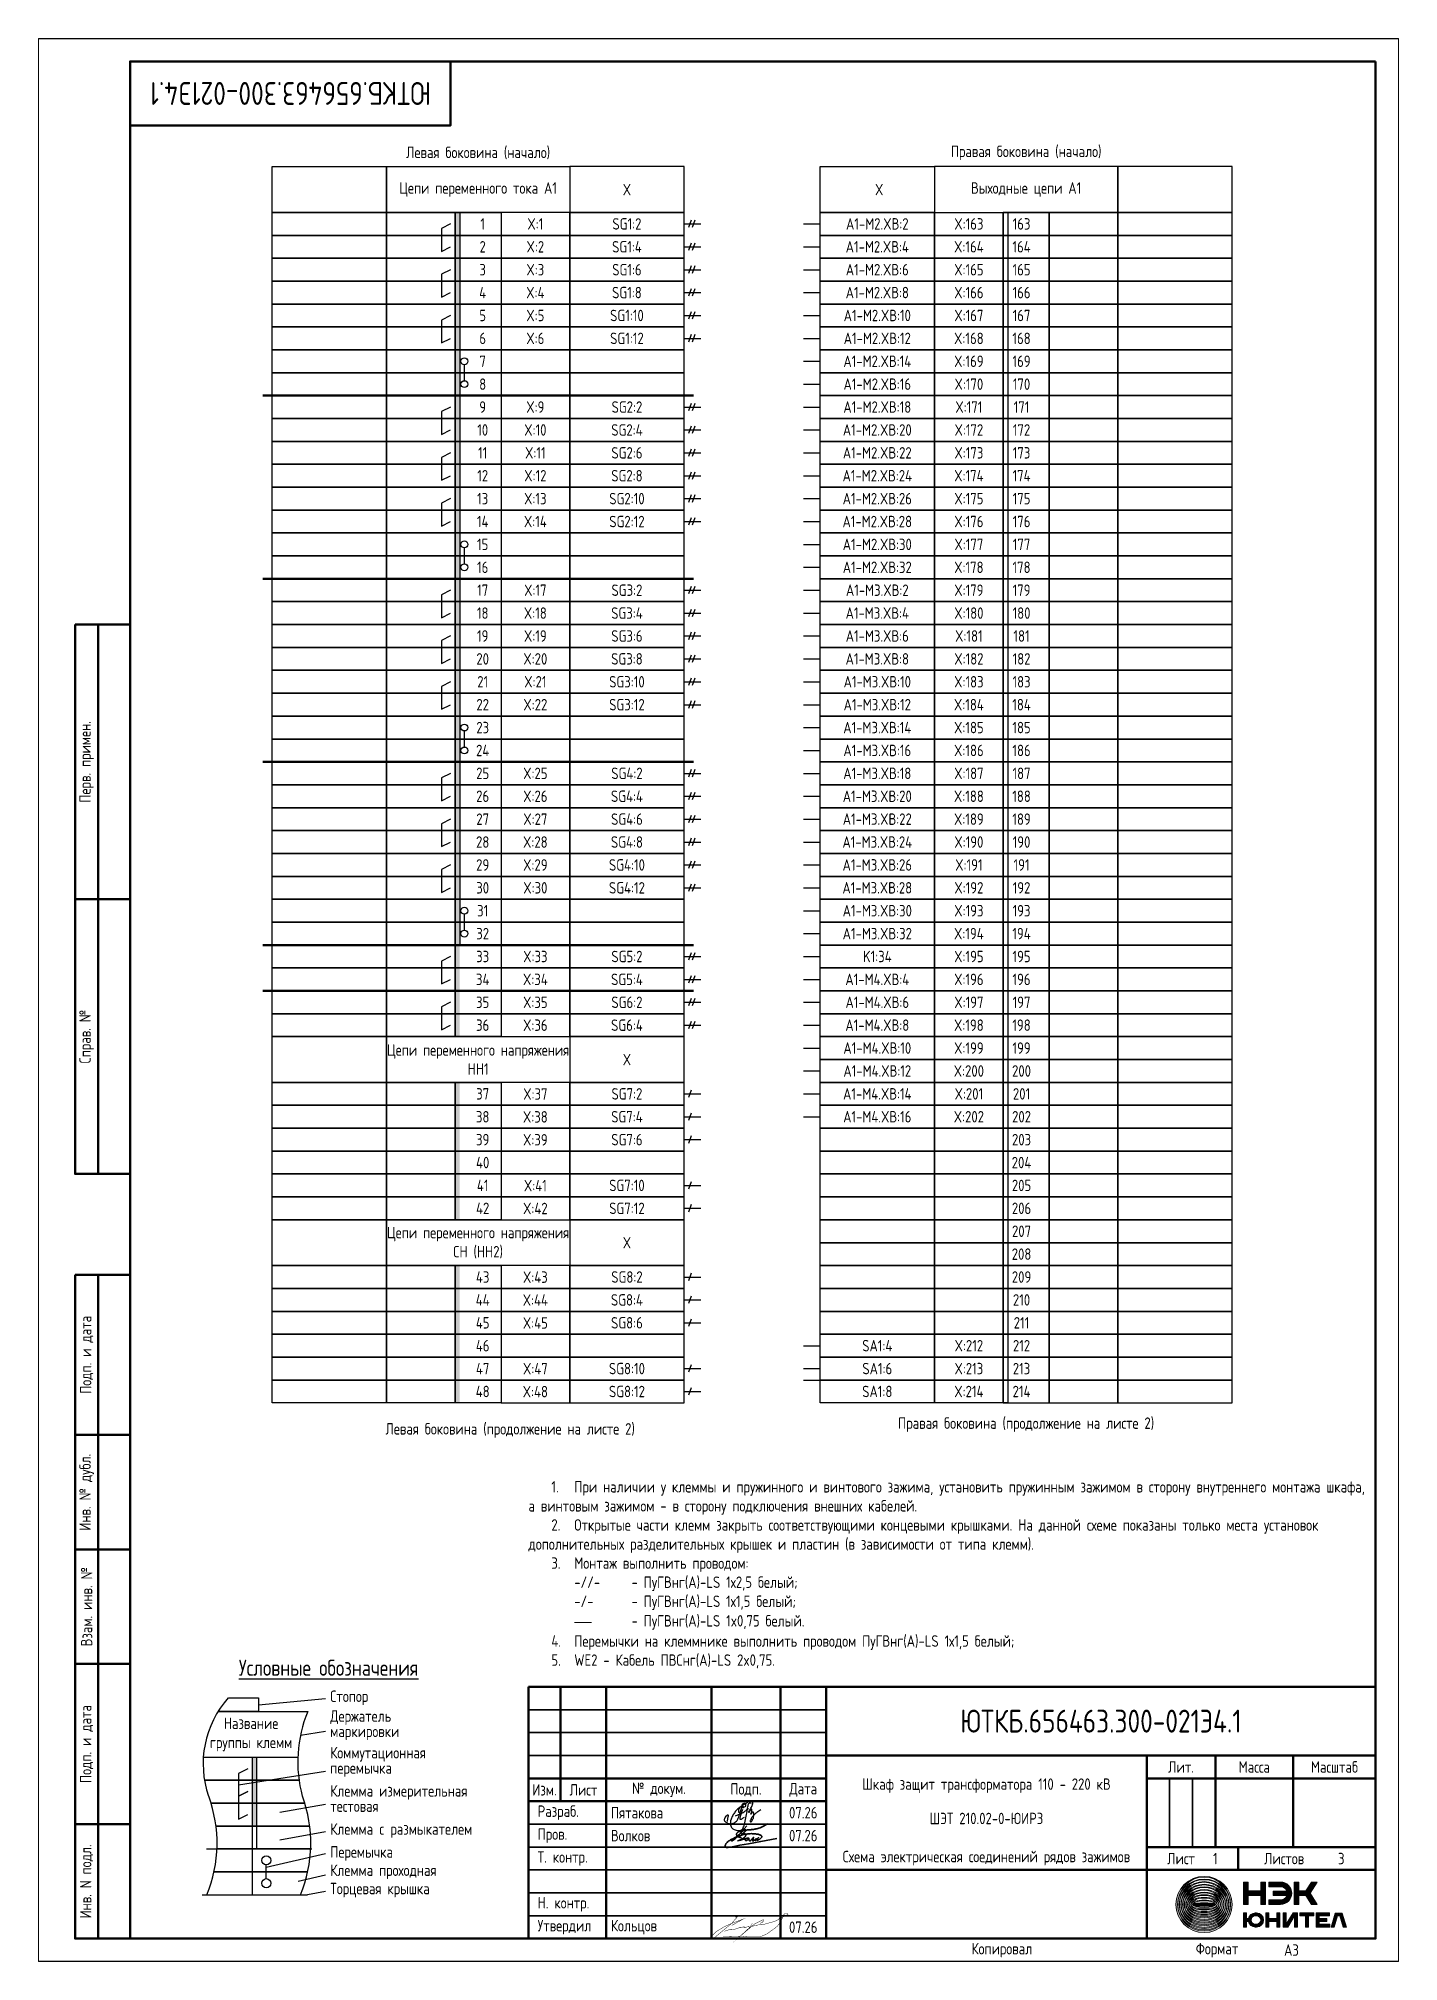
# Paper-space layout 'Э4.1_1' of a CAD drawing. Header units: millimetres, sheet in inches. Extents: x 219.3 to 236, y 96.7 to 120.3.
# The model-space entities are those that its viewports show. They can reach past a viewport. Long polylines and large blocks are cut down to what shows.
import ezdxf

# ---------------------------------------------------------------- set-up
doc = ezdxf.new("R2010")
doc.units = ezdxf.units.MM
doc.styles.add('Gost_type_A', font='GOST_0.TTF')

psp = doc.layouts.new('Э4.1_1')

msp = doc.modelspace()

# ---------------------------------------------------------------- texts
at = {"insert": (3415, 408), "char_height": 5, "width": 70, "attachment_point": 5, "rotation": 180, "style": 'Gost_type_A'}
msp.add_mtext('ЮТКБ.656463.300-021Э4.1', dxfattribs=at)
at = {"style": 'Gost_type_A'}
for s, insert, char_height, width, attachment_point in [('Левая боковина (начало)', (3456, 395), 2.5, 90, 5), ('Правая боковина (начало)', (3575.67, 395), 2.5, 90, 5), ('Цепи переменного тока А1', (3456, 387), 2.5, 40, 5), ('X', (3488.5, 387), 2.5, 25, 5), ('Выходные цепи A1 ', (3575.67, 387), 2.5, 40, 5), ('SG1:2', (3488.5, 379.5), 2.5, 25, 5), ('A1-M2.XВ:2', (3543.17, 379.5), 2.5, 25, 5), ('SG1:4', (3488.5, 374.5), 2.5, 25, 5), ('A1-M2.XВ:4', (3543.17, 374.5), 2.5, 25, 5), ('SG1:6', (3488.5, 369.5), 2.5, 25, 5), ('A1-M2.XВ:6', (3543.17, 369.5), 2.5, 25, 5), ('SG1:8', (3488.5, 364.5), 2.5, 25, 5), ('A1-M2.XВ:8', (3543.17, 364.5), 2.5, 25, 5), ('SG1:10', (3488.5, 359.5), 2.5, 25, 5), ('A1-M2.XВ:10', (3543.17, 359.5), 2.5, 25, 5), ('SG1:12', (3488.5, 354.5), 2.5, 25, 5), ('A1-M2.XВ:12', (3543.17, 354.5), 2.5, 25, 5), ('A1-M2.XВ:14', (3543.17, 349.5), 2.5, 25, 5), ('A1-M2.XВ:16', (3543.17, 344.5), 2.5, 25, 5), ('SG2:2', (3488.5, 339.5), 2.5, 25, 5), ('A1-M2.XВ:18', (3543.17, 339.5), 2.5, 25, 5), ('SG2:4', (3488.5, 334.5), 2.5, 25, 5), ('A1-M2.XВ:20', (3543.17, 334.5), 2.5, 25, 5), ('SG2:6', (3488.5, 329.5), 2.5, 25, 5), ('A1-M2.XВ:22', (3543.17, 329.5), 2.5, 25, 5), ('SG2:8', (3488.5, 324.5), 2.5, 25, 5), ('A1-M2.XВ:24', (3543.17, 324.5), 2.5, 25, 5), ('SG2:10', (3488.5, 319.5), 2.5, 25, 5), ('A1-M2.XВ:26', (3543.17, 319.5), 2.5, 25, 5), ('SG2:12', (3488.5, 314.5), 2.5, 25, 5), ('A1-M2.XВ:28', (3543.17, 314.5), 2.5, 25, 5), ('A1-M2.XВ:30', (3543.17, 309.5), 2.5, 25, 5), ('A1-M2.XВ:32', (3543.17, 304.5), 2.5, 25, 5), ('SG3:2', (3488.5, 299.5), 2.5, 25, 5), ('A1-M3.XВ:2', (3543.17, 299.5), 2.5, 25, 5), ('SG3:4', (3488.5, 294.5), 2.5, 25, 5), ('A1-M3.XВ:4', (3543.17, 294.5), 2.5, 25, 5), ('SG3:6', (3488.5, 289.5), 2.5, 25, 5), ('A1-M3.XВ:6', (3543.17, 289.5), 2.5, 25, 5), ('SG3:8', (3488.5, 284.5), 2.5, 25, 5), ('A1-M3.XВ:8', (3543.17, 284.5), 2.5, 25, 5), ('SG3:10', (3488.5, 279.5), 2.5, 25, 5), ('A1-M3.XВ:10', (3543.17, 279.5), 2.5, 25, 5), ('SG3:12', (3488.5, 274.5), 2.5, 25, 5), ('A1-M3.XВ:12', (3543.17, 274.5), 2.5, 25, 5), ('A1-M3.XВ:14', (3543.17, 269.5), 2.5, 25, 5), ('A1-M3.XВ:16', (3543.17, 264.5), 2.5, 25, 5), ('SG4:2', (3488.5, 259.5), 2.5, 25, 5), ('A1-M3.XВ:18', (3543.17, 259.5), 2.5, 25, 5), ('SG4:4', (3488.5, 254.5), 2.5, 25, 5), ('A1-M3.XВ:20', (3543.17, 254.5), 2.5, 25, 5), ('SG4:6', (3488.5, 249.5), 2.5, 25, 5), ('A1-M3.XВ:22', (3543.17, 249.5), 2.5, 25, 5), ('SG4:8', (3488.5, 244.5), 2.5, 25, 5), ('A1-M3.XВ:24', (3543.17, 244.5), 2.5, 25, 5), ('SG4:10', (3488.5, 239.5), 2.5, 25, 5), ('A1-M3.XВ:26', (3543.17, 239.5), 2.5, 25, 5), ('SG4:12', (3488.5, 234.5), 2.5, 25, 5), ('A1-M3.XВ:28', (3543.17, 234.5), 2.5, 25, 5), ('A1-M3.XВ:30', (3543.17, 229.5), 2.5, 25, 5), ('A1-M3.XВ:32', (3543.17, 224.5), 2.5, 25, 5), ('SG5:2', (3488.5, 219.5), 2.5, 25, 5), ('SG5:4', (3488.5, 214.5), 2.5, 25, 5), ('A1-M4.XВ:4', (3543.17, 214.5), 2.5, 25, 5), ('SG6:2', (3488.5, 209.5), 2.5, 25, 5), ('A1-M4.XВ:6', (3543.17, 209.5), 2.5, 25, 5), ('SG6:4', (3488.5, 204.5), 2.5, 25, 5), ('A1-M4.XВ:8', (3543.17, 204.5), 2.5, 25, 5), ('Цепи переменного напряжения НН1', (3456, 197), 2.5, 40, 5), ('X', (3488.5, 197), 2.5, 25, 5), ('A1-M4.XВ:10', (3543.17, 199.5), 2.5, 25, 5), ('A1-M4.XВ:12', (3543.17, 194.5), 2.5, 25, 5), ('SG7:2', (3488.5, 189.5), 2.5, 25, 5), ('A1-M4.XВ:14', (3543.17, 189.5), 2.5, 25, 5), ('SG7:4', (3488.5, 184.5), 2.5, 25, 5), ('A1-M4.XВ:16', (3543.17, 184.5), 2.5, 25, 5), ('SG7:6', (3488.5, 179.5), 2.5, 25, 5), ('SG7:10', (3488.5, 169.5), 2.5, 25, 5), ('SG7:12', (3488.5, 164.5), 2.5, 25, 5), ('Цепи переменного напряжения СН (НН2)', (3456, 157), 2.5, 40, 5), ('X', (3488.5, 157), 2.5, 25, 5), ('SG8:2', (3488.5, 149.5), 2.5, 25, 5), ('SG8:4', (3488.5, 144.5), 2.5, 25, 5), ('SG8:6', (3488.5, 139.5), 2.5, 25, 5), ('SA1:4', (3543.17, 134.5), 2.5, 25, 5), ('SG8:10', (3488.5, 129.5), 2.5, 25, 5), ('SA1:6', (3543.17, 129.5), 2.5, 25, 5), ('SG8:12', (3488.5, 124.5), 2.5, 25, 5), ('SA1:8', (3543.17, 124.5), 2.5, 25, 5), ('Левая боковина (продолжение на листе 2)', (3463, 116), 2.5, 90, 5), ('\\pxt31;Правая боковина (продолжение на листе 2)', (3575.67, 117.25), 2.5, 90, 5), ('\\pxi2,ql,t4;1.^IПри наличии у клеммы и пружинного и винтового зажима, установить пружинным зажимом в сторону внутреннего монтажа шкафа, а винтовым зажимом - в сторону подключения внешних кабелей.\\P2.^IОткрытые части клемм закрыть соответствующими концевыми крышками. На данной схеме показаны только места установок дополнительных разделительных крышек и пластин (в зависимости от типа клемм).\\P{\\A1;3.^IМонтаж выполнить проводом:\\P\\pi0,l4,q*,t4,9;-//-^I- ПуГВнг(А)-LS 1х2,5 белый;\\P\\pi2.42857,l1.57143,ql,t1.57143,9;-/-  ^I- ПуГВнг(А)-LS 1х1,5 белый; \\P\\pi-5,l9,q*,t9;\\fArial|b0|i0|c0|p34;\\H1.08333x;―^I\\fGOST type A|b0|i0|c204|p34;\\H0.92308x;- ПуГВнг(А)-LS 1x0,75 белый.\\A0;\\fMS Shell Dlg 2|b0|i0|c204|p0;\\H0.70834x;\\P\\pi2,l0,ql,t4;\\A1;\\fGOST type A|b0|i0|c204|p34;\\H1.41176x;4.^IПеремычки на клеммнике выполнить проводом ПуГВнг(А)-LS 1х1,5 белый;\\P5.^IWE2 - Кабель ПВСнг(А)-LS 2x0,75.}', (3467, 64), 2.5, 183, 7), ('{\\LУсловные обозначения}', (3423.35, 64.16), 3.5, 75, 5), ('ЮТКБ.656463.300-021Э4.1', (3592, 52.5), 5, 120, 5), ('Название группы клемм', (3406.42, 49.6), 2.5, 20.4592, 5), ('Пятакова', (3485, 32.5), 2.5, 22, 4), ('07.26', (3527, 32.5), 2.5, 10, 5), ('Волков', (3485, 27.5), 2.5, 22, 4), ('07.26', (3527, 27.5), 2.5, 10, 5), ('Схема электрическая соединений рядов зажимов', (3567, 21), 2.5, 70, 8), ('1', (3617, 22.49), 2.5, 10, 5), ('3', (3644.5, 22.49), 2.5, 15, 5), ('Кольцов', (3485, 7.5), 2.5, 22, 4), ('07.26', (3527, 7.5), 2.5, 10, 5), ('A3', (3632, 2.5), 2.5, 20, 4)]:
    msp.add_mtext(s, dxfattribs=dict(at, insert=insert, char_height=char_height, width=width, attachment_point=attachment_point))
at = {"color": 0, "char_height": 2.5, "width": 25, "attachment_point": 5, "style": 'Gost_type_A'}
for s, insert in [('X', (3543.58, 387)), ('K1:34', (3543.17, 219.5))]:
    msp.add_mtext(s, dxfattribs=dict(at, insert=insert))
at = {"ltscale": 10, "char_height": 2.5, "attachment_point": 5, "style": 'Gost_type_A'}
for s, insert, width in [('1', (3457, 379.5), 8), ('X:1', (3468.5, 379.5), 15), ('X:163', (3563.17, 379.5), 15), ('163', (3574.67, 379.5), 8), ('2', (3457, 374.5), 8), ('X:2', (3468.5, 374.5), 15), ('X:164', (3563.17, 374.5), 15), ('164', (3574.67, 374.5), 8), ('3', (3457, 369.5), 8), ('X:3', (3468.5, 369.5), 15), ('X:165', (3563.17, 369.5), 15), ('165', (3574.67, 369.5), 8), ('4', (3457, 364.5), 8), ('X:4', (3468.5, 364.5), 15), ('X:166', (3563.17, 364.5), 15), ('166', (3574.67, 364.5), 8), ('5', (3457, 359.5), 8), ('X:5', (3468.5, 359.5), 15), ('X:167', (3563.17, 359.5), 15), ('167', (3574.67, 359.5), 8), ('6', (3457, 354.5), 8), ('X:6', (3468.5, 354.5), 15), ('X:168', (3563.17, 354.5), 15), ('168', (3574.67, 354.5), 8), ('7', (3457, 349.5), 8), ('X:169', (3563.17, 349.5), 15), ('169', (3574.67, 349.5), 8), ('8', (3457, 344.5), 8), ('X:170', (3563.17, 344.5), 15), ('170', (3574.67, 344.5), 8), ('9', (3457, 339.5), 8), ('X:9', (3468.5, 339.5), 15), ('X:171', (3563.17, 339.5), 15), ('171', (3574.67, 339.5), 8), ('10', (3457, 334.5), 8), ('X:10', (3468.5, 334.5), 15), ('X:172', (3563.17, 334.5), 15), ('172', (3574.67, 334.5), 8), ('11', (3457, 329.5), 8), ('X:11', (3468.5, 329.5), 15), ('X:173', (3563.17, 329.5), 15), ('173', (3574.67, 329.5), 8), ('12', (3457, 324.5), 8), ('X:12', (3468.5, 324.5), 15), ('X:174', (3563.17, 324.5), 15), ('174', (3574.67, 324.5), 8), ('13', (3457, 319.5), 8), ('X:13', (3468.5, 319.5), 15), ('X:175', (3563.17, 319.5), 15), ('175', (3574.67, 319.5), 8), ('14', (3457, 314.5), 8), ('X:14', (3468.5, 314.5), 15), ('X:176', (3563.17, 314.5), 15), ('176', (3574.67, 314.5), 8), ('15', (3457, 309.5), 8), ('X:177', (3563.17, 309.5), 15), ('177', (3574.67, 309.5), 8), ('16', (3457, 304.5), 8), ('X:178', (3563.17, 304.5), 15), ('178', (3574.67, 304.5), 8), ('17', (3457, 299.5), 8), ('X:17', (3468.5, 299.5), 15), ('X:179', (3563.17, 299.5), 15), ('179', (3574.67, 299.5), 8), ('18', (3457, 294.5), 8), ('X:18', (3468.5, 294.5), 15), ('X:180', (3563.17, 294.5), 15), ('180', (3574.67, 294.5), 8), ('19', (3457, 289.5), 8), ('X:19', (3468.5, 289.5), 15), ('X:181', (3563.17, 289.5), 15), ('181', (3574.67, 289.5), 8), ('20', (3457, 284.5), 8), ('X:20', (3468.5, 284.5), 15), ('X:182', (3563.17, 284.5), 15), ('182', (3574.67, 284.5), 8), ('21', (3457, 279.5), 8), ('X:21', (3468.5, 279.5), 15), ('X:183', (3563.17, 279.5), 15), ('183', (3574.67, 279.5), 8), ('22', (3457, 274.5), 8), ('X:22', (3468.5, 274.5), 15), ('X:184', (3563.17, 274.5), 15), ('184', (3574.67, 274.5), 8), ('23', (3457, 269.5), 8), ('X:185', (3563.17, 269.5), 15), ('185', (3574.67, 269.5), 8), ('24', (3457, 264.5), 8), ('X:186', (3563.17, 264.5), 15), ('186', (3574.67, 264.5), 8), ('25', (3457, 259.5), 8), ('X:25', (3468.5, 259.5), 15), ('X:187', (3563.17, 259.5), 15), ('187', (3574.67, 259.5), 8), ('26', (3457, 254.5), 8), ('X:26', (3468.5, 254.5), 15), ('X:188', (3563.17, 254.5), 15), ('188', (3574.67, 254.5), 8), ('27', (3457, 249.5), 8), ('X:27', (3468.5, 249.5), 15), ('X:189', (3563.17, 249.5), 15), ('189', (3574.67, 249.5), 8), ('28', (3457, 244.5), 8), ('X:28', (3468.5, 244.5), 15), ('X:190', (3563.17, 244.5), 15), ('190', (3574.67, 244.5), 8), ('29', (3457, 239.5), 8), ('X:29', (3468.5, 239.5), 15), ('X:191', (3563.17, 239.5), 15), ('191', (3574.67, 239.5), 8), ('30', (3457, 234.5), 8), ('X:30', (3468.5, 234.5), 15), ('X:192', (3563.17, 234.5), 15), ('192', (3574.67, 234.5), 8), ('31', (3457, 229.5), 8), ('X:193', (3563.17, 229.5), 15), ('193', (3574.67, 229.5), 8), ('32', (3457, 224.5), 8), ('X:194', (3563.17, 224.5), 15), ('194', (3574.67, 224.5), 8), ('33', (3457, 219.5), 8), ('X:33', (3468.5, 219.5), 15), ('X:195', (3563.17, 219.5), 15), ('195', (3574.67, 219.5), 8), ('34', (3457, 214.5), 8), ('X:34', (3468.5, 214.5), 15), ('X:196', (3563.17, 214.5), 15), ('196', (3574.67, 214.5), 8), ('35', (3457, 209.5), 8), ('X:35', (3468.5, 209.5), 15), ('X:197', (3563.17, 209.5), 15), ('197', (3574.67, 209.5), 8), ('36', (3457, 204.5), 8), ('X:36', (3468.5, 204.5), 15), ('X:198', (3563.17, 204.5), 15), ('198', (3574.67, 204.5), 8), ('X:199', (3563.17, 199.5), 15), ('199', (3574.67, 199.5), 8), ('X:200', (3563.17, 194.5), 15), ('200', (3574.67, 194.5), 8), ('37', (3457, 189.5), 8), ('X:37', (3468.5, 189.47), 15), ('X:201', (3563.17, 189.5), 15), ('201', (3574.67, 189.5), 8), ('38', (3457, 184.5), 8), ('X:38', (3468.5, 184.47), 15), ('X:202', (3563.17, 184.5), 15), ('202', (3574.67, 184.5), 8), ('39', (3457, 179.5), 8), ('X:39', (3468.5, 179.47), 15), ('203', (3574.67, 179.5), 8), ('40', (3457, 174.5), 8), ('204', (3574.67, 174.5), 8), ('41', (3457, 169.5), 8), ('X:41', (3468.5, 169.47), 15), ('205', (3574.67, 169.5), 8), ('42', (3457, 164.5), 8), ('X:42', (3468.5, 164.47), 15), ('206', (3574.67, 164.5), 8), ('207', (3574.67, 159.5), 8), ('208', (3574.67, 154.5), 8), ('43', (3457, 149.5), 8), ('X:43', (3468.5, 149.47), 15), ('209', (3574.67, 149.5), 8), ('44', (3457, 144.5), 8), ('X:44', (3468.5, 144.47), 15), ('210', (3574.67, 144.5), 8), ('45', (3457, 139.5), 8), ('X:45', (3468.5, 139.47), 15), ('211', (3574.67, 139.5), 8), ('46', (3457, 134.5), 8), ('X:212', (3563.17, 134.5), 15), ('212', (3574.67, 134.5), 8), ('47', (3457, 129.5), 8), ('X:47', (3468.5, 129.47), 15), ('X:213', (3563.17, 129.5), 15), ('213', (3574.67, 129.5), 8), ('48', (3457, 124.5), 8), ('X:48', (3468.5, 124.47), 15), ('X:214', (3563.17, 124.5), 15), ('214', (3574.67, 124.5), 8)]:
    msp.add_mtext(s, dxfattribs=dict(at, insert=insert, width=width))
at = {"char_height": 2.5, "style": 'Gost_type_A'}
for s, insert, width, attachment_point, line_spacing_factor in [('Стопор', (3423.71, 57.6), 44, 4, 0.8), ('Держатель\\Pмаркировки', (3423.71, 51.6), 38.7538, 4, 0.8), ('Коммутационная\\Pперемычка', (3423.71, 43.6), 44, 4, 0.8), ('Клемма измерительная\\Pтестовая', (3423.71, 35.6), 55.1103, 4, 0.8), ('Шкаф защит трансформатора 110 - 220 кВ \\P                      \\PШЭТ 210.02-0-ЮИРЗ', (3567, 35), 68, 5, 0.9), ('Клемма c размыкателем', (3423.71, 28.6), 55.1103, 4, 0.8), ('Перемычка', (3423.71, 23.6), 49.9213, 4, 0.8), ('Клемма проходная', (3423.71, 19.6), 44, 4, 0.8), ('Торцевая крышка', (3423.71, 15.6), 44, 4, 0.8)]:
    msp.add_mtext(s, dxfattribs=dict(at, insert=insert, width=width, attachment_point=attachment_point, line_spacing_factor=line_spacing_factor))

# ---------------------------------------------------------------- blocks, each defined once
blk = doc.blocks.new('Штамп левый верхний')
at = {"lineweight": 50}
for points in [[(-12, 0), (-7, 0), (-7, -60), (-12, -60)], [(-7, 0), (0, 0), (0, -60), (-7, -60)], [(-12, -60), (-7, -60), (-7, -120), (-12, -120)], [(-7, -60), (0, -60), (0, -120), (-7, -120)]]:
    blk.add_lwpolyline(points, close=True, dxfattribs=at)
at = {"char_height": 2.5, "width": 60, "attachment_point": 5, "rotation": 90, "style": 'Gost_type_A'}
for s, insert in [('Перв. примен.', (-9.5, -30)), ('Справ. №', (-9.5, -90))]:
    blk.add_mtext(s, dxfattribs=dict(at, insert=insert))
blk = doc.blocks.new('Штамп левый нижний')
at = {"lineweight": 50}
for points in [[(-12, 145), (-7, 145), (-7, 110), (-12, 110)], [(-7, 145), (0, 145), (0, 110), (-7, 110)], [(-12, 110), (-7, 110), (-7, 85), (-12, 85)], [(-7, 110), (0, 110), (0, 85), (-7, 85)], [(-12, 85), (-7, 85), (-7, 60), (-12, 60)], [(-7, 85), (0, 85), (0, 60), (-7, 60)], [(-12, 60), (-7, 60), (-7, 25), (-12, 25)], [(-7, 60), (0, 60), (0, 25), (-7, 25)], [(-12, 25), (-7, 25), (-7, 0), (-12, 0)], [(-7, 25), (0, 25), (0, 0), (-7, 0)]]:
    blk.add_lwpolyline(points, close=True, dxfattribs=at)
at = {"char_height": 2.5, "attachment_point": 5, "rotation": 90, "style": 'Gost_type_A'}
for s, insert, width in [('Подп. и дата', (-9.5, 127.5), 35), ('Инв. № дубл.', (-9.5, 97.5), 25), ('Взам. инв. №', (-9.5, 72.5), 25), ('Подп. и дата', (-9.5, 42.5), 35), ('Инв. N подл.', (-9.5, 12.5), 25)]:
    blk.add_mtext(s, dxfattribs=dict(at, insert=insert, width=width))
blk = doc.blocks.new('Штамп угловой верхний')
at = {"lineweight": 50}
blk.add_lwpolyline([(0, 0), (70, 0), (70, -14), (0, -14)], close=True, dxfattribs=at)
blk = doc.blocks.new('*U19')
at = {"lineweight": 0, "true_color": 0x00cb62}
h = blk.add_hatch(color=112, dxfattribs=at)
h.dxf.hatch_style = 1
edge = h.paths.add_edge_path()
edge.add_spline(control_points=[(-12.47, 6.09), (-15.86, 6.09), (-18.61, 3.34), (-18.61, -0.05)], knot_values=[1, 1, 1, 1, 2, 2, 2, 2], degree=3, periodic=0)
edge.add_spline(control_points=[(-18.61, -0.05), (-18.61, -3.43), (-15.86, -6.19), (-12.47, -6.19)], knot_values=[0, 0, 0, 0, 1, 1, 1, 1], degree=3, periodic=0)
edge.add_spline(control_points=[(-12.47, -6.19), (-9.09, -6.19), (-6.33, -3.43), (-6.33, -0.05)], knot_values=[3, 3, 3, 3, 4, 4, 4, 4], degree=3, periodic=0)
edge.add_spline(control_points=[(-6.33, -0.05), (-6.33, 3.34), (-9.09, 6.09), (-12.47, 6.09)], knot_values=[2, 2, 2, 2, 3, 3, 3, 3], degree=3, periodic=0)
edge = h.paths.add_edge_path(flags=16)
edge.add_spline(control_points=[(-18.23, -0.05), (-18.23, 3.21), (-15.73, 5.95), (-12.47, 5.95)], knot_values=[0, 0, 0, 0, 1, 1, 1, 1], degree=3, periodic=0)
edge.add_spline(control_points=[(-12.47, 5.95), (-9.21, 5.95), (-6.71, 3.21), (-6.71, -0.05)], knot_values=[3, 3, 3, 3, 4, 4, 4, 4], degree=3, periodic=0)
edge.add_spline(control_points=[(-6.71, -0.05), (-6.71, -3.3), (-9.21, -5.83), (-12.47, -5.83)], knot_values=[2, 2, 2, 2, 3, 3, 3, 3], degree=3, periodic=0)
edge.add_spline(control_points=[(-12.47, -5.83), (-15.73, -5.83), (-18.23, -3.3), (-18.23, -0.05)], knot_values=[1, 1, 1, 1, 2, 2, 2, 2], degree=3, periodic=0)
h = blk.add_hatch(color=112, dxfattribs=at)
h.dxf.hatch_style = 1
edge = h.paths.add_edge_path()
edge.add_spline(control_points=[(-12.47, 5.52), (-15.66, 5.52), (-18.25, 3.02), (-18.25, -0.05)], knot_values=[1, 1, 1, 1, 2, 2, 2, 2], degree=3, periodic=0)
edge.add_spline(control_points=[(-18.25, -0.05), (-18.25, -3.11), (-15.66, -5.61), (-12.47, -5.61)], knot_values=[0, 0, 0, 0, 1, 1, 1, 1], degree=3, periodic=0)
edge.add_spline(control_points=[(-12.47, -5.61), (-9.28, -5.61), (-6.69, -3.11), (-6.69, -0.05)], knot_values=[3, 3, 3, 3, 4, 4, 4, 4], degree=3, periodic=0)
edge.add_spline(control_points=[(-6.69, -0.05), (-6.69, 3.02), (-9.28, 5.52), (-12.47, 5.52)], knot_values=[2, 2, 2, 2, 3, 3, 3, 3], degree=3, periodic=0)
edge = h.paths.add_edge_path(flags=16)
edge.add_spline(control_points=[(-17.86, -0.05), (-17.86, 2.9), (-15.53, 5.38), (-12.47, 5.38)], knot_values=[0, 0, 0, 0, 1, 1, 1, 1], degree=3, periodic=0)
edge.add_spline(control_points=[(-12.47, 5.38), (-9.41, 5.38), (-7.08, 2.9), (-7.08, -0.05)], knot_values=[3, 3, 3, 3, 4, 4, 4, 4], degree=3, periodic=0)
edge.add_spline(control_points=[(-7.08, -0.05), (-7.08, -2.99), (-9.41, -5.26), (-12.47, -5.26)], knot_values=[2, 2, 2, 2, 3, 3, 3, 3], degree=3, periodic=0)
edge.add_spline(control_points=[(-12.47, -5.26), (-15.53, -5.26), (-17.86, -2.99), (-17.86, -0.05)], knot_values=[1, 1, 1, 1, 2, 2, 2, 2], degree=3, periodic=0)
h = blk.add_hatch(color=112, dxfattribs=at)
h.dxf.hatch_style = 1
edge = h.paths.add_edge_path()
edge.add_spline(control_points=[(-17.88, -0.05), (-17.88, -2.8), (-15.46, -5.04), (-12.47, -5.04)], knot_values=[0, 0, 0, 0, 1, 1, 1, 1], degree=3, periodic=0)
edge.add_spline(control_points=[(-12.47, -5.04), (-9.49, -5.04), (-7.06, -2.8), (-7.06, -0.05)], knot_values=[3, 3, 3, 3, 4, 4, 4, 4], degree=3, periodic=0)
edge.add_spline(control_points=[(-7.06, -0.05), (-7.06, 2.71), (-9.49, 4.95), (-12.47, 4.95)], knot_values=[2, 2, 2, 2, 3, 3, 3, 3], degree=3, periodic=0)
edge.add_spline(control_points=[(-12.47, 4.95), (-15.46, 4.95), (-17.88, 2.71), (-17.88, -0.05)], knot_values=[1, 1, 1, 1, 2, 2, 2, 2], degree=3, periodic=0)
edge = h.paths.add_edge_path(flags=16)
edge.add_spline(control_points=[(-17.5, -0.05), (-17.5, 2.58), (-15.33, 4.8), (-12.47, 4.8)], knot_values=[0, 0, 0, 0, 1, 1, 1, 1], degree=3, periodic=0)
edge.add_spline(control_points=[(-12.47, 4.8), (-9.61, 4.8), (-7.44, 2.58), (-7.44, -0.05)], knot_values=[3, 3, 3, 3, 4, 4, 4, 4], degree=3, periodic=0)
edge.add_spline(control_points=[(-7.44, -0.05), (-7.44, -2.67), (-9.61, -4.68), (-12.47, -4.68)], knot_values=[2, 2, 2, 2, 3, 3, 3, 3], degree=3, periodic=0)
edge.add_spline(control_points=[(-12.47, -4.68), (-15.33, -4.68), (-17.5, -2.67), (-17.5, -0.05)], knot_values=[1, 1, 1, 1, 2, 2, 2, 2], degree=3, periodic=0)
h = blk.add_hatch(color=112, dxfattribs=at)
h.dxf.hatch_style = 1
edge = h.paths.add_edge_path()
edge.add_spline(control_points=[(-7.44, -0.05), (-7.44, 0.28), (-7.47, 0.6), (-7.54, 0.91)], knot_values=[3, 3, 3, 3, 3.12466, 3.12466, 3.12466, 3.12466], degree=3, periodic=0)
edge.add_spline(control_points=[(-7.54, 0.91), (-8.04, 2.89), (-10.06, 4.37), (-12.47, 4.37)], knot_values=[2, 2, 2, 2, 2.864772, 2.864772, 2.864772, 2.864772], degree=3, periodic=0)
edge.add_spline(control_points=[(-12.47, 4.37), (-14.88, 4.37), (-16.9, 2.89), (-17.4, 0.91)], knot_values=[1.135231, 1.135231, 1.135231, 1.135231, 2, 2, 2, 2], degree=3, periodic=0)
edge.add_spline(control_points=[(-17.4, 0.91), (-17.47, 0.6), (-17.5, 0.28), (-17.5, -0.05)], knot_values=[0.875337, 0.875337, 0.875337, 0.875337, 1, 1, 1, 1], degree=3, periodic=0)
edge.add_spline(control_points=[(-17.5, -0.05), (-17.5, -0.39), (-17.46, -0.73), (-17.39, -1.05)], knot_values=[1, 1, 1, 1, 1.132178, 1.132178, 1.132178, 1.132178], degree=3, periodic=0)
edge.add_spline(control_points=[(-17.39, -1.05), (-16.87, -3), (-14.86, -4.46), (-12.47, -4.46)], knot_values=[0, 0, 0, 0, 0.858028, 0.858028, 0.858028, 0.858028], degree=3, periodic=0)
edge.add_spline(control_points=[(-12.47, -4.46), (-10.08, -4.46), (-8.07, -3), (-7.55, -1.05)], knot_values=[3.141968, 3.141968, 3.141968, 3.141968, 4, 4, 4, 4], degree=3, periodic=0)
edge.add_spline(control_points=[(-7.55, -1.05), (-7.48, -0.73), (-7.44, -0.39), (-7.44, -0.05)], knot_values=[2.867825, 2.867825, 2.867825, 2.867825, 3, 3, 3, 3], degree=3, periodic=0)
edge = h.paths.add_edge_path(flags=16)
edge.add_spline(control_points=[(-17.16, -0.05), (-17.16, 0.24), (-17.12, 0.51), (-17.05, 0.77)], knot_values=[1, 1, 1, 1, 1.132889, 1.132889, 1.132889, 1.132889], degree=3, periodic=0)
edge.add_spline(control_points=[(-17.05, 0.77), (-16.64, 2.71), (-14.81, 4.23), (-12.47, 4.23)], knot_values=[0, 0, 0, 0, 0.878882, 0.878882, 0.878882, 0.878882], degree=3, periodic=0)
edge.add_spline(control_points=[(-12.47, 4.23), (-10.13, 4.23), (-8.3, 2.71), (-7.89, 0.77)], knot_values=[3.121118, 3.121118, 3.121118, 3.121118, 4, 4, 4, 4], degree=3, periodic=0)
edge.add_spline(control_points=[(-7.89, 0.77), (-7.82, 0.51), (-7.78, 0.24), (-7.78, -0.05)], knot_values=[2.867111, 2.867111, 2.867111, 2.867111, 3, 3, 3, 3], degree=3, periodic=0)
edge.add_spline(control_points=[(-7.78, -0.05), (-7.78, -0.34), (-7.82, -0.63), (-7.9, -0.9)], knot_values=[3, 3, 3, 3, 3.139265, 3.139265, 3.139265, 3.139265], degree=3, periodic=0)
edge.add_spline(control_points=[(-7.9, -0.9), (-8.33, -2.78), (-10.15, -4.11), (-12.47, -4.11), (-14.79, -4.11), (-16.61, -2.78), (-17.04, -0.9)], knot_values=[1.128324, 1.128324, 1.128324, 1.128324, 2, 2, 2, 2.871676, 2.871676, 2.871676, 2.871676], degree=3, periodic=0)
edge.add_spline(control_points=[(-17.04, -0.9), (-17.12, -0.63), (-17.16, -0.34), (-17.16, -0.05)], knot_values=[0.860735, 0.860735, 0.860735, 0.860735, 1, 1, 1, 1], degree=3, periodic=0)
edge = h.paths.add_edge_path(flags=0)
edge.add_spline(control_points=[(-16.8, -0.05), (-16.8, 0.19), (-16.76, 0.42), (-16.7, 0.64)], knot_values=[1, 1, 1, 1, 1.129952, 1.129952, 1.129952, 1.129952], degree=3, periodic=0)
edge.add_spline(control_points=[(-16.7, 0.64), (-16.34, 2.32), (-14.64, 3.65), (-12.47, 3.65)], knot_values=[0, 0, 0, 0, 0.883348, 0.883348, 0.883348, 0.883348], degree=3, periodic=0)
edge.add_spline(control_points=[(-12.47, 3.65), (-10.3, 3.65), (-8.6, 2.32), (-8.24, 0.64)], knot_values=[3.11667, 3.11667, 3.11667, 3.11667, 4, 4, 4, 4], degree=3, periodic=0)
edge.add_spline(control_points=[(-8.24, 0.64), (-8.18, 0.42), (-8.14, 0.19), (-8.14, -0.05)], knot_values=[2.870028, 2.870028, 2.870028, 2.870028, 3, 3, 3, 3], degree=3, periodic=0)
edge.add_spline(control_points=[(-8.14, -0.05), (-8.14, -0.29), (-8.18, -0.53), (-8.25, -0.76)], knot_values=[3, 3, 3, 3, 3.135947, 3.135947, 3.135947, 3.135947], degree=3, periodic=0)
edge.add_spline(control_points=[(-8.25, -0.76), (-8.63, -2.39), (-10.32, -3.54), (-12.47, -3.54)], knot_values=[2, 2, 2, 2, 2.876458, 2.876458, 2.876458, 2.876458], degree=3, periodic=0)
edge.add_spline(control_points=[(-12.47, -3.54), (-14.63, -3.54), (-16.31, -2.39), (-16.69, -0.76)], knot_values=[1.12352, 1.12352, 1.12352, 1.12352, 2, 2, 2, 2], degree=3, periodic=0)
edge.add_spline(control_points=[(-16.69, -0.76), (-16.76, -0.53), (-16.8, -0.29), (-16.8, -0.05)], knot_values=[0.864077, 0.864077, 0.864077, 0.864077, 1, 1, 1, 1], degree=3, periodic=0)
edge = h.paths.add_edge_path(flags=0)
edge.add_spline(control_points=[(-16.43, -0.05), (-16.43, 0.14), (-16.41, 0.33), (-16.35, 0.5)], knot_values=[1, 1, 1, 1, 1.126377, 1.126377, 1.126377, 1.126377], degree=3, periodic=0)
edge.add_spline(control_points=[(-16.35, 0.5), (-16.03, 1.93), (-14.48, 3.08), (-12.47, 3.08)], knot_values=[0, 0, 0, 0, 0.888928, 0.888928, 0.888928, 0.888928], degree=3, periodic=0)
edge.add_spline(control_points=[(-12.47, 3.08), (-10.46, 3.08), (-8.91, 1.93), (-8.59, 0.5)], knot_values=[3.111075, 3.111075, 3.111075, 3.111075, 4, 4, 4, 4], degree=3, periodic=0)
edge.add_spline(control_points=[(-8.59, 0.5), (-8.54, 0.33), (-8.51, 0.14), (-8.51, -0.05)], knot_values=[2.87362, 2.87362, 2.87362, 2.87362, 3, 3, 3, 3], degree=3, periodic=0)
edge.add_spline(control_points=[(-8.51, -0.05), (-8.51, -0.24), (-8.54, -0.43), (-8.6, -0.62)], knot_values=[3, 3, 3, 3, 3.131788, 3.131788, 3.131788, 3.131788], degree=3, periodic=0)
edge.add_spline(control_points=[(-8.6, -0.62), (-8.93, -2), (-10.48, -2.96), (-12.47, -2.96)], knot_values=[2, 2, 2, 2, 2.882553, 2.882553, 2.882553, 2.882553], degree=3, periodic=0)
edge.add_spline(control_points=[(-12.47, -2.96), (-14.46, -2.96), (-16.01, -2), (-16.34, -0.62)], knot_values=[1.117444, 1.117444, 1.117444, 1.117444, 2, 2, 2, 2], degree=3, periodic=0)
edge.add_spline(control_points=[(-16.34, -0.62), (-16.4, -0.43), (-16.43, -0.24), (-16.43, -0.05)], knot_values=[0.868215, 0.868215, 0.868215, 0.868215, 1, 1, 1, 1], degree=3, periodic=0)
edge = h.paths.add_edge_path(flags=0)
edge.add_spline(control_points=[(-16, -0.48), (-16.05, -0.34), (-16.07, -0.19), (-16.07, -0.05), (-16.07, 0.1), (-16.05, 0.24), (-16, 0.37)], knot_values=[0.873534, 0.873534, 0.873534, 0.873534, 1, 1, 1, 1.12176, 1.12176, 1.12176, 1.12176], degree=3, periodic=0)
edge.add_spline(control_points=[(-16, 0.37), (-15.73, 1.55), (-14.32, 2.51), (-12.47, 2.51), (-10.63, 2.51), (-9.21, 1.55), (-8.94, 0.37)], knot_values=[3.103684, 3.103684, 3.103684, 3.103684, 3.999991, 3.999991, 3.999991, 4.896306, 4.896306, 4.896306, 4.896306], degree=3, periodic=0)
edge.add_spline(control_points=[(-8.94, 0.37), (-8.89, 0.24), (-8.87, 0.1), (-8.87, -0.05), (-8.87, -0.19), (-8.9, -0.34), (-8.94, -0.48)], knot_values=[2.878251, 2.878251, 2.878251, 2.878251, 3, 3, 3, 3.126453, 3.126453, 3.126453, 3.126453], degree=3, periodic=0)
edge.add_spline(control_points=[(-8.94, -0.48), (-9.23, -1.61), (-10.64, -2.39), (-12.47, -2.39), (-14.3, -2.39), (-15.71, -1.61), (-16, -0.48)], knot_values=[1.109435, 1.109435, 1.109435, 1.109435, 2.000012, 2.000012, 2.000012, 2.890577, 2.890577, 2.890577, 2.890577], degree=3, periodic=0)
edge = h.paths.add_edge_path(flags=0)
edge.add_spline(control_points=[(-15.71, -0.05), (-15.71, 0.06), (-15.69, 0.16), (-15.65, 0.26)], knot_values=[1, 1, 1, 1, 1.121318, 1.121318, 1.121318, 1.121318], degree=3, periodic=0)
edge.add_spline(control_points=[(-15.65, 0.26), (-15.41, 1.17), (-14.14, 1.93), (-12.47, 1.93)], knot_values=[0, 0, 0, 0, 0.9007, 0.9007, 0.9007, 0.9007], degree=3, periodic=0)
edge.add_spline(control_points=[(-12.47, 1.93), (-10.8, 1.93), (-9.53, 1.17), (-9.29, 0.26)], knot_values=[3.099305, 3.099305, 3.099305, 3.099305, 4, 4, 4, 4], degree=3, periodic=0)
edge.add_spline(control_points=[(-9.29, 0.26), (-9.25, 0.16), (-9.23, 0.06), (-9.23, -0.05)], knot_values=[2.878676, 2.878676, 2.878676, 2.878676, 3, 3, 3, 3], degree=3, periodic=0)
edge.add_spline(control_points=[(-9.23, -0.05), (-9.23, -0.16), (-9.25, -0.26), (-9.3, -0.36)], knot_values=[3, 3, 3, 3, 3.126159, 3.126159, 3.126159, 3.126159], degree=3, periodic=0)
edge.add_spline(control_points=[(-9.3, -0.36), (-9.55, -1.23), (-10.81, -1.81), (-12.47, -1.81), (-14.13, -1.81), (-15.4, -1.23), (-15.64, -0.36)], knot_values=[1.105344, 1.105344, 1.105344, 1.105344, 1.999995, 1.999995, 1.999995, 2.89465, 2.89465, 2.89465, 2.89465], degree=3, periodic=0)
edge.add_spline(control_points=[(-15.64, -0.36), (-15.69, -0.26), (-15.71, -0.16), (-15.71, -0.05)], knot_values=[0.873848, 0.873848, 0.873848, 0.873848, 1, 1, 1, 1], degree=3, periodic=0)
edge = h.paths.add_edge_path(flags=0)
edge.add_spline(control_points=[(-15.35, -0.05), (-15.35, 0.03), (-15.33, 0.09), (-15.29, 0.16)], knot_values=[1, 1, 1, 1, 1.112633, 1.112633, 1.112633, 1.112633], degree=3, periodic=0)
edge.add_spline(control_points=[(-15.29, 0.16), (-15.09, 0.79), (-13.95, 1.36), (-12.47, 1.36)], knot_values=[0, 0, 0, 0, 0.904875, 0.904875, 0.904875, 0.904875], degree=3, periodic=0)
edge.add_spline(control_points=[(-12.47, 1.36), (-11, 1.36), (-9.85, 0.79), (-9.65, 0.16)], knot_values=[3.095133, 3.095133, 3.095133, 3.095133, 4, 4, 4, 4], degree=3, periodic=0)
edge.add_spline(control_points=[(-9.65, 0.16), (-9.61, 0.09), (-9.59, 0.03), (-9.59, -0.05)], knot_values=[2.887357, 2.887357, 2.887357, 2.887357, 3, 3, 3, 3], degree=3, periodic=0)
edge.add_spline(control_points=[(-9.59, -0.05), (-9.59, -0.12), (-9.62, -0.19), (-9.65, -0.26)], knot_values=[3, 3, 3, 3, 3.117814, 3.117814, 3.117814, 3.117814], degree=3, periodic=0)
edge.add_spline(control_points=[(-9.65, -0.26), (-9.87, -0.85), (-11.01, -1.24), (-12.47, -1.24)], knot_values=[2, 2, 2, 2, 2.897768, 2.897768, 2.897768, 2.897768], degree=3, periodic=0)
edge.add_spline(control_points=[(-12.47, -1.24), (-13.93, -1.24), (-15.07, -0.85), (-15.29, -0.26)], knot_values=[1.102221, 1.102221, 1.102221, 1.102221, 2, 2, 2, 2], degree=3, periodic=0)
edge.add_spline(control_points=[(-15.29, -0.26), (-15.33, -0.19), (-15.35, -0.12), (-15.35, -0.05)], knot_values=[0.882198, 0.882198, 0.882198, 0.882198, 1, 1, 1, 1], degree=3, periodic=0)
edge = h.paths.add_edge_path(flags=0)
edge.add_spline(control_points=[(-14.98, -0.05), (-14.98, -0.01), (-14.97, 0.02), (-14.94, 0.05)], knot_values=[0.901648, 0.901648, 0.901648, 0.901648, 1, 1, 1, 1], degree=3, periodic=0)
edge.add_spline(control_points=[(-14.94, 0.05), (-14.79, 0.38), (-13.85, 0.78), (-12.47, 0.78)], knot_values=[0, 0, 0, 0, 0.912829, 0.912829, 0.912829, 0.912829], degree=3, periodic=0)
edge.add_spline(control_points=[(-12.47, 0.78), (-11.09, 0.78), (-10.15, 0.38), (-10, 0.05)], knot_values=[3.087219, 3.087219, 3.087219, 3.087219, 4, 4, 4, 4], degree=3, periodic=0)
edge.add_spline(control_points=[(-10, 0.05), (-9.97, 0.02), (-9.96, -0.01), (-9.96, -0.05)], knot_values=[3, 3, 3, 3, 3.098413, 3.098413, 3.098413, 3.098413], degree=3, periodic=0)
edge.add_spline(control_points=[(-9.96, -0.05), (-9.96, -0.08), (-9.97, -0.12), (-10.01, -0.15)], knot_values=[2.896056, 2.896056, 2.896056, 2.896056, 3, 3, 3, 3], degree=3, periodic=0)
edge.add_spline(control_points=[(-10.01, -0.15), (-10.17, -0.45), (-11.1, -0.67), (-12.47, -0.67)], knot_values=[2, 2, 2, 2, 2.903474, 2.903474, 2.903474, 2.903474], degree=3, periodic=0)
edge.add_spline(control_points=[(-12.47, -0.67), (-13.84, -0.67), (-14.77, -0.45), (-14.93, -0.15)], knot_values=[1.096469, 1.096469, 1.096469, 1.096469, 2, 2, 2, 2], degree=3, periodic=0)
edge.add_spline(control_points=[(-14.93, -0.15), (-14.97, -0.12), (-14.98, -0.08), (-14.98, -0.05)], knot_values=[1, 1, 1, 1, 1.103878, 1.103878, 1.103878, 1.103878], degree=3, periodic=0)
edge = h.paths.add_edge_path(flags=0)
edge.add_spline(control_points=[(-14.59, -0.05), (-14.59, 0.05), (-13.26, 0.06), (-12.47, 0.06)], knot_values=[1, 1, 1, 1, 2, 2, 2, 2], degree=3, periodic=0)
edge.add_spline(control_points=[(-12.47, 0.06), (-11.68, 0.06), (-10.35, 0.05), (-10.35, -0.05)], knot_values=[2, 2, 2, 2, 3, 3, 3, 3], degree=3, periodic=0)
edge.add_spline(control_points=[(-10.35, -0.05), (-10.35, -0.14), (-11.68, -0.15), (-12.47, -0.15)], knot_values=[3, 3, 3, 3, 4, 4, 4, 4], degree=3, periodic=0)
edge.add_spline(control_points=[(-12.47, -0.15), (-13.26, -0.15), (-14.59, -0.14), (-14.59, -0.05)], knot_values=[0, 0, 0, 0, 1, 1, 1, 1], degree=3, periodic=0)
at = {"lineweight": 0, "true_color": 0x141414}
h = blk.add_hatch(color=250, dxfattribs=at)
h.dxf.hatch_style = 1
h.paths.add_polyline_path([(0.97, 4.86), (-0.05, 4.86), (-0.05, 2.91), (-2.86, 2.91), (-2.86, 4.86), (-3.88, 4.86), (-3.88, -0.05), (-2.86, -0.05), (-2.86, 1.9), (-0.05, 1.9), (-0.05, -0.05), (0.97, -0.05)])
h = blk.add_hatch(color=250, dxfattribs=at)
h.dxf.hatch_style = 1
edge = h.paths.add_edge_path()
edge.add_spline(control_points=[(6.69, 2.41), (6.69, 3.76), (5.59, 4.86), (4.23, 4.86), (4.23, 4.86), (3.59, 4.86), (2.94, 4.86)], knot_values=[0, 0, 0, 0, 1, 1, 1, 1.5, 1.5, 1.5, 1.5], degree=3, periodic=0)
edge.add_spline(control_points=[(2.94, 4.86), (2.29, 4.86), (1.65, 4.86), (1.65, 4.86), (1.65, 4.86), (1.65, 4.61), (1.65, 4.36)], knot_values=[1.5, 1.5, 1.5, 1.5, 2, 2, 2, 2.5, 2.5, 2.5, 2.5], degree=3, periodic=0)
edge.add_spline(control_points=[(1.65, 4.36), (1.65, 4.11), (1.65, 3.85), (1.65, 3.85), (1.65, 3.85), (4.23, 3.85), (4.23, 3.85)], knot_values=[2.5, 2.5, 2.5, 2.5, 3, 3, 3, 4, 4, 4, 4], degree=3, periodic=0)
edge.add_spline(control_points=[(4.23, 3.85), (4.83, 3.85), (5.36, 3.49), (5.58, 2.94), (5.58, 2.94), (5.58, 2.93), (5.58, 2.92)], knot_values=[4, 4, 4, 4, 5, 5, 5, 5.5, 5.5, 5.5, 5.5], degree=3, periodic=0)
edge.add_spline(control_points=[(5.58, 2.92), (5.59, 2.91), (5.59, 2.9), (5.59, 2.9), (5.59, 2.9), (4.85, 2.9), (4.11, 2.9)], knot_values=[5.5, 5.5, 5.5, 5.5, 6, 6, 6, 6.5, 6.5, 6.5, 6.5], degree=3, periodic=0)
edge.add_spline(control_points=[(4.11, 2.9), (3.37, 2.9), (2.62, 2.9), (2.62, 2.9), (2.62, 2.9), (2.62, 2.66), (2.62, 2.41)], knot_values=[6.5, 6.5, 6.5, 6.5, 7, 7, 7, 7.5, 7.5, 7.5, 7.5], degree=3, periodic=0)
edge.add_spline(control_points=[(2.62, 2.41), (2.62, 2.16), (2.62, 1.92), (2.62, 1.92), (2.62, 1.92), (3.37, 1.92), (4.11, 1.92)], knot_values=[7.5, 7.5, 7.5, 7.5, 8, 8, 8, 8.5, 8.5, 8.5, 8.5], degree=3, periodic=0)
edge.add_spline(control_points=[(4.11, 1.92), (4.85, 1.92), (5.59, 1.92), (5.59, 1.92), (5.59, 1.92), (5.58, 1.88), (5.58, 1.88)], knot_values=[8.5, 8.5, 8.5, 8.5, 9, 9, 9, 10, 10, 10, 10], degree=3, periodic=0)
edge.add_spline(control_points=[(5.58, 1.88), (5.36, 1.32), (4.83, 0.97), (4.23, 0.97), (4.23, 0.97), (3.59, 0.97), (2.94, 0.97)], knot_values=[10, 10, 10, 10, 11, 11, 11, 11.5, 11.5, 11.5, 11.5], degree=3, periodic=0)
edge.add_spline(control_points=[(2.94, 0.97), (2.29, 0.97), (1.65, 0.97), (1.65, 0.97), (1.65, 0.97), (1.65, 0.71), (1.65, 0.46)], knot_values=[11.5, 11.5, 11.5, 11.5, 12, 12, 12, 12.5, 12.5, 12.5, 12.5], degree=3, periodic=0)
edge.add_spline(control_points=[(1.65, 0.46), (1.65, 0.21), (1.65, -0.05), (1.65, -0.05), (1.65, -0.05), (4.23, -0.05), (4.23, -0.05)], knot_values=[12.5, 12.5, 12.5, 12.5, 13, 13, 13, 14, 14, 14, 14], degree=3, periodic=0)
edge.add_spline(control_points=[(4.23, -0.05), (5.59, -0.05), (6.69, 1.06), (6.69, 2.41)], knot_values=[14, 14, 14, 14, 15, 15, 15, 15], degree=3, periodic=0)
h = blk.add_hatch(color=250, dxfattribs=at)
h.dxf.hatch_style = 1
h.paths.add_polyline_path([(10.7, 2.41), (12.21, 4.86), (10.96, 4.86), (9.77, 2.91), (8.25, 2.91), (8.25, 4.86), (7.24, 4.86), (7.24, -0.05), (8.25, -0.05), (8.25, 1.9), (9.77, 1.9), (10.96, -0.05), (12.21, -0.05)])
at = {"lineweight": 0, "true_color": 0x00cb62}
h = blk.add_hatch(color=112, dxfattribs=at)
h.dxf.hatch_style = 1
edge = h.paths.add_edge_path()
edge.add_spline(control_points=[(-16.7, 0.64), (-16.34, 2.32), (-14.64, 3.65), (-12.47, 3.65)], knot_values=[0, 0, 0, 0, 0.883348, 0.883348, 0.883348, 0.883348], degree=3, periodic=0)
edge.add_spline(control_points=[(-12.47, 3.65), (-10.3, 3.65), (-8.6, 2.32), (-8.24, 0.64)], knot_values=[3.11667, 3.11667, 3.11667, 3.11667, 4, 4, 4, 4], degree=3, periodic=0)
edge.add_spline(control_points=[(-8.24, 0.64), (-8.18, 0.42), (-8.14, 0.19), (-8.14, -0.05)], knot_values=[2.870028, 2.870028, 2.870028, 2.870028, 3, 3, 3, 3], degree=3, periodic=0)
edge.add_spline(control_points=[(-8.14, -0.05), (-8.14, -0.29), (-8.18, -0.53), (-8.25, -0.76)], knot_values=[3, 3, 3, 3, 3.135947, 3.135947, 3.135947, 3.135947], degree=3, periodic=0)
edge.add_spline(control_points=[(-8.25, -0.76), (-8.63, -2.39), (-10.32, -3.54), (-12.47, -3.54)], knot_values=[2, 2, 2, 2, 2.876458, 2.876458, 2.876458, 2.876458], degree=3, periodic=0)
edge.add_spline(control_points=[(-12.47, -3.54), (-13.87, -3.54), (-15.07, -3.05), (-15.84, -2.27)], knot_values=[1.431996, 1.431996, 1.431996, 1.431996, 2, 2, 2, 2], degree=3, periodic=0)
edge.add_line((-15.84, -2.27), (-16.12, -2.46))
edge.add_spline(control_points=[(-16.12, -2.46), (-15.26, -3.33), (-13.94, -3.89), (-12.47, -3.89)], knot_values=[0, 0, 0, 0, 0.570003, 0.570003, 0.570003, 0.570003], degree=3, periodic=0)
edge.add_spline(control_points=[(-12.47, -3.89), (-10.25, -3.89), (-8.38, -2.61), (-7.9, -0.9)], knot_values=[3.139265, 3.139265, 3.139265, 3.139265, 4, 4, 4, 4], degree=3, periodic=0)
edge.add_spline(control_points=[(-7.9, -0.9), (-7.84, -0.63), (-7.8, -0.34), (-7.8, -0.05), (-7.8, 0.23), (-7.83, 0.51), (-7.89, 0.77)], knot_values=[2.871676, 2.871676, 2.871676, 2.871676, 3, 3, 3, 3.121118, 3.121118, 3.121118, 3.121118], degree=3, periodic=0)
edge.add_spline(control_points=[(-7.89, 0.77), (-8.35, 2.5), (-10.23, 3.8), (-12.47, 3.8)], knot_values=[2, 2, 2, 2, 2.867111, 2.867111, 2.867111, 2.867111], degree=3, periodic=0)
edge.add_spline(control_points=[(-12.47, 3.8), (-14.71, 3.8), (-16.59, 2.5), (-17.05, 0.77)], knot_values=[1.132889, 1.132889, 1.132889, 1.132889, 2, 2, 2, 2], degree=3, periodic=0)
edge.add_spline(control_points=[(-17.05, 0.77), (-17.11, 0.51), (-17.14, 0.23), (-17.14, -0.05), (-17.14, -0.34), (-17.1, -0.63), (-17.04, -0.9)], knot_values=[0.878882, 0.878882, 0.878882, 0.878882, 1, 1, 1, 1.128324, 1.128324, 1.128324, 1.128324], degree=3, periodic=0)
edge.add_spline(control_points=[(-17.04, -0.9), (-16.88, -1.48), (-16.56, -2.01), (-16.12, -2.46)], knot_values=[0.570003, 0.570003, 0.570003, 0.570003, 0.860735, 0.860735, 0.860735, 0.860735], degree=3, periodic=0)
edge.add_line((-16.12, -2.46), (-15.84, -2.27))
edge.add_spline(control_points=[(-15.84, -2.27), (-16.26, -1.85), (-16.56, -1.33), (-16.69, -0.76)], knot_values=[1.12352, 1.12352, 1.12352, 1.12352, 1.431996, 1.431996, 1.431996, 1.431996], degree=3, periodic=0)
edge.add_spline(control_points=[(-16.69, -0.76), (-16.76, -0.53), (-16.8, -0.29), (-16.8, -0.05)], knot_values=[0.864077, 0.864077, 0.864077, 0.864077, 1, 1, 1, 1], degree=3, periodic=0)
edge.add_spline(control_points=[(-16.8, -0.05), (-16.8, 0.19), (-16.76, 0.42), (-16.7, 0.64)], knot_values=[1, 1, 1, 1, 1.129952, 1.129952, 1.129952, 1.129952], degree=3, periodic=0)
h = blk.add_hatch(color=112, dxfattribs=at)
h.dxf.hatch_style = 1
edge = h.paths.add_edge_path()
edge.add_spline(control_points=[(-16.78, -0.05), (-16.78, -0.29), (-16.75, -0.53), (-16.69, -0.76)], knot_values=[1, 1, 1, 1, 1.12352, 1.12352, 1.12352, 1.12352], degree=3, periodic=0)
edge.add_spline(control_points=[(-16.69, -0.76), (-16.26, -2.22), (-14.53, -3.32), (-12.47, -3.32)], knot_values=[0, 0, 0, 0, 0.864077, 0.864077, 0.864077, 0.864077], degree=3, periodic=0)
edge.add_spline(control_points=[(-12.47, -3.32), (-10.41, -3.32), (-8.68, -2.22), (-8.25, -0.76)], knot_values=[3.135947, 3.135947, 3.135947, 3.135947, 4, 4, 4, 4], degree=3, periodic=0)
edge.add_spline(control_points=[(-8.25, -0.76), (-8.19, -0.53), (-8.17, -0.29), (-8.17, -0.05)], knot_values=[2.876458, 2.876458, 2.876458, 2.876458, 3, 3, 3, 3], degree=3, periodic=0)
edge.add_spline(control_points=[(-8.17, -0.05), (-8.17, 0.19), (-8.19, 0.42), (-8.24, 0.64)], knot_values=[3, 3, 3, 3, 3.11667, 3.11667, 3.11667, 3.11667], degree=3, periodic=0)
edge.add_spline(control_points=[(-8.24, 0.64), (-8.66, 2.11), (-10.39, 3.22), (-12.47, 3.22)], knot_values=[2, 2, 2, 2, 2.870028, 2.870028, 2.870028, 2.870028], degree=3, periodic=0)
edge.add_spline(control_points=[(-12.47, 3.22), (-14.55, 3.22), (-16.28, 2.11), (-16.7, 0.64)], knot_values=[1.129952, 1.129952, 1.129952, 1.129952, 2, 2, 2, 2], degree=3, periodic=0)
edge.add_spline(control_points=[(-16.7, 0.64), (-16.75, 0.42), (-16.78, 0.19), (-16.78, -0.05)], knot_values=[0.883348, 0.883348, 0.883348, 0.883348, 1, 1, 1, 1], degree=3, periodic=0)
edge = h.paths.add_edge_path(flags=16)
edge.add_spline(control_points=[(-16.43, -0.05), (-16.43, 0.14), (-16.41, 0.33), (-16.35, 0.5)], knot_values=[1, 1, 1, 1, 1.126377, 1.126377, 1.126377, 1.126377], degree=3, periodic=0)
edge.add_spline(control_points=[(-16.35, 0.5), (-16.03, 1.93), (-14.48, 3.08), (-12.47, 3.08)], knot_values=[0, 0, 0, 0, 0.888928, 0.888928, 0.888928, 0.888928], degree=3, periodic=0)
edge.add_spline(control_points=[(-12.47, 3.08), (-10.46, 3.08), (-8.91, 1.93), (-8.59, 0.5)], knot_values=[3.111075, 3.111075, 3.111075, 3.111075, 4, 4, 4, 4], degree=3, periodic=0)
edge.add_spline(control_points=[(-8.59, 0.5), (-8.54, 0.33), (-8.51, 0.14), (-8.51, -0.05)], knot_values=[2.87362, 2.87362, 2.87362, 2.87362, 3, 3, 3, 3], degree=3, periodic=0)
edge.add_spline(control_points=[(-8.51, -0.05), (-8.51, -0.24), (-8.54, -0.43), (-8.6, -0.62)], knot_values=[3, 3, 3, 3, 3.131788, 3.131788, 3.131788, 3.131788], degree=3, periodic=0)
edge.add_spline(control_points=[(-8.6, -0.62), (-8.93, -2), (-10.48, -2.96), (-12.47, -2.96)], knot_values=[2, 2, 2, 2, 2.882553, 2.882553, 2.882553, 2.882553], degree=3, periodic=0)
edge.add_spline(control_points=[(-12.47, -2.96), (-14.46, -2.96), (-16.01, -2), (-16.34, -0.62)], knot_values=[1.117444, 1.117444, 1.117444, 1.117444, 2, 2, 2, 2], degree=3, periodic=0)
edge.add_spline(control_points=[(-16.34, -0.62), (-16.4, -0.43), (-16.43, -0.24), (-16.43, -0.05)], knot_values=[0.868215, 0.868215, 0.868215, 0.868215, 1, 1, 1, 1], degree=3, periodic=0)
edge = h.paths.add_edge_path(flags=0)
edge.add_spline(control_points=[(-16, -0.48), (-16.05, -0.34), (-16.07, -0.19), (-16.07, -0.05), (-16.07, 0.1), (-16.05, 0.24), (-16, 0.37)], knot_values=[0.873534, 0.873534, 0.873534, 0.873534, 1, 1, 1, 1.12176, 1.12176, 1.12176, 1.12176], degree=3, periodic=0)
edge.add_spline(control_points=[(-16, 0.37), (-15.73, 1.55), (-14.32, 2.51), (-12.47, 2.51), (-10.63, 2.51), (-9.21, 1.55), (-8.94, 0.37)], knot_values=[3.103684, 3.103684, 3.103684, 3.103684, 3.999991, 3.999991, 3.999991, 4.896306, 4.896306, 4.896306, 4.896306], degree=3, periodic=0)
edge.add_spline(control_points=[(-8.94, 0.37), (-8.89, 0.24), (-8.87, 0.1), (-8.87, -0.05), (-8.87, -0.19), (-8.9, -0.34), (-8.94, -0.48)], knot_values=[2.878251, 2.878251, 2.878251, 2.878251, 3, 3, 3, 3.126453, 3.126453, 3.126453, 3.126453], degree=3, periodic=0)
edge.add_spline(control_points=[(-8.94, -0.48), (-9.23, -1.61), (-10.64, -2.39), (-12.47, -2.39), (-14.3, -2.39), (-15.71, -1.61), (-16, -0.48)], knot_values=[1.109435, 1.109435, 1.109435, 1.109435, 2.000012, 2.000012, 2.000012, 2.890577, 2.890577, 2.890577, 2.890577], degree=3, periodic=0)
edge = h.paths.add_edge_path(flags=0)
edge.add_spline(control_points=[(-15.71, -0.05), (-15.71, 0.06), (-15.69, 0.16), (-15.65, 0.26)], knot_values=[1, 1, 1, 1, 1.121318, 1.121318, 1.121318, 1.121318], degree=3, periodic=0)
edge.add_spline(control_points=[(-15.65, 0.26), (-15.41, 1.17), (-14.14, 1.93), (-12.47, 1.93)], knot_values=[0, 0, 0, 0, 0.9007, 0.9007, 0.9007, 0.9007], degree=3, periodic=0)
edge.add_spline(control_points=[(-12.47, 1.93), (-10.8, 1.93), (-9.53, 1.17), (-9.29, 0.26)], knot_values=[3.099305, 3.099305, 3.099305, 3.099305, 4, 4, 4, 4], degree=3, periodic=0)
edge.add_spline(control_points=[(-9.29, 0.26), (-9.25, 0.16), (-9.23, 0.06), (-9.23, -0.05)], knot_values=[2.878676, 2.878676, 2.878676, 2.878676, 3, 3, 3, 3], degree=3, periodic=0)
edge.add_spline(control_points=[(-9.23, -0.05), (-9.23, -0.16), (-9.25, -0.26), (-9.3, -0.36)], knot_values=[3, 3, 3, 3, 3.126159, 3.126159, 3.126159, 3.126159], degree=3, periodic=0)
edge.add_spline(control_points=[(-9.3, -0.36), (-9.55, -1.23), (-10.81, -1.81), (-12.47, -1.81), (-14.13, -1.81), (-15.4, -1.23), (-15.64, -0.36)], knot_values=[1.105344, 1.105344, 1.105344, 1.105344, 1.999995, 1.999995, 1.999995, 2.89465, 2.89465, 2.89465, 2.89465], degree=3, periodic=0)
edge.add_spline(control_points=[(-15.64, -0.36), (-15.69, -0.26), (-15.71, -0.16), (-15.71, -0.05)], knot_values=[0.873848, 0.873848, 0.873848, 0.873848, 1, 1, 1, 1], degree=3, periodic=0)
edge = h.paths.add_edge_path(flags=0)
edge.add_spline(control_points=[(-15.29, 0.16), (-15.09, 0.79), (-13.95, 1.36), (-12.47, 1.36)], knot_values=[0, 0, 0, 0, 0.904875, 0.904875, 0.904875, 0.904875], degree=3, periodic=0)
edge.add_spline(control_points=[(-12.47, 1.36), (-11, 1.36), (-9.85, 0.79), (-9.65, 0.16)], knot_values=[3.095133, 3.095133, 3.095133, 3.095133, 4, 4, 4, 4], degree=3, periodic=0)
edge.add_spline(control_points=[(-9.65, 0.16), (-9.61, 0.09), (-9.59, 0.03), (-9.59, -0.05)], knot_values=[2.887357, 2.887357, 2.887357, 2.887357, 3, 3, 3, 3], degree=3, periodic=0)
edge.add_spline(control_points=[(-9.65, -0.26), (-9.62, -0.19), (-9.59, -0.12), (-9.59, -0.05)], knot_values=[3, 3, 3, 3, 3.117814, 3.117814, 3.117814, 3.117814], degree=3, periodic=0)
edge.add_spline(control_points=[(-9.65, -0.26), (-9.87, -0.85), (-11.01, -1.24), (-12.47, -1.24)], knot_values=[2, 2, 2, 2, 2.897768, 2.897768, 2.897768, 2.897768], degree=3, periodic=0)
edge.add_spline(control_points=[(-12.47, -1.24), (-13.93, -1.24), (-15.07, -0.85), (-15.29, -0.26)], knot_values=[1.102221, 1.102221, 1.102221, 1.102221, 2, 2, 2, 2], degree=3, periodic=0)
edge.add_spline(control_points=[(-15.35, -0.05), (-15.35, -0.12), (-15.33, -0.19), (-15.29, -0.26)], knot_values=[0.882198, 0.882198, 0.882198, 0.882198, 1, 1, 1, 1], degree=3, periodic=0)
edge.add_spline(control_points=[(-15.35, -0.05), (-15.35, 0.03), (-15.33, 0.09), (-15.29, 0.16)], knot_values=[1, 1, 1, 1, 1.112633, 1.112633, 1.112633, 1.112633], degree=3, periodic=0)
edge = h.paths.add_edge_path(flags=0)
edge.add_spline(control_points=[(-12.47, 0.35), (-13.32, 0.35), (-14.68, 0.31), (-14.94, 0.05)], knot_values=[0, 0, 0, 0, 0.901648, 0.901648, 0.901648, 0.901648], degree=3, periodic=0)
edge.add_spline(control_points=[(-14.94, 0.05), (-14.79, 0.38), (-13.85, 0.78), (-12.47, 0.78)], knot_values=[0, 0, 0, 0, 0.912829, 0.912829, 0.912829, 0.912829], degree=3, periodic=0)
edge.add_spline(control_points=[(-12.47, 0.78), (-11.09, 0.78), (-10.15, 0.38), (-10, 0.05)], knot_values=[3.087219, 3.087219, 3.087219, 3.087219, 4, 4, 4, 4], degree=3, periodic=0)
edge.add_spline(control_points=[(-10, 0.05), (-9.97, 0.02), (-9.96, -0.01), (-9.96, -0.05)], knot_values=[3, 3, 3, 3, 3.098413, 3.098413, 3.098413, 3.098413], degree=3, periodic=0)
edge.add_spline(control_points=[(-9.96, -0.05), (-9.96, -0.08), (-9.97, -0.12), (-10.01, -0.15)], knot_values=[2.896056, 2.896056, 2.896056, 2.896056, 3, 3, 3, 3], degree=3, periodic=0)
edge.add_spline(control_points=[(-12.47, -0.45), (-11.63, -0.45), (-10.28, -0.4), (-10.01, -0.15)], knot_values=[2, 2, 2, 2, 2.896056, 2.896056, 2.896056, 2.896056], degree=3, periodic=0)
edge.add_spline(control_points=[(-10.01, -0.15), (-10.17, -0.45), (-11.1, -0.67), (-12.47, -0.67)], knot_values=[2, 2, 2, 2, 2.903474, 2.903474, 2.903474, 2.903474], degree=3, periodic=0)
edge.add_spline(control_points=[(-12.47, -0.67), (-13.84, -0.67), (-14.77, -0.45), (-14.93, -0.15)], knot_values=[1.096469, 1.096469, 1.096469, 1.096469, 2, 2, 2, 2], degree=3, periodic=0)
edge.add_spline(control_points=[(-14.93, -0.15), (-14.97, -0.12), (-14.98, -0.08), (-14.98, -0.05)], knot_values=[1, 1, 1, 1, 1.103878, 1.103878, 1.103878, 1.103878], degree=3, periodic=0)
edge.add_spline(control_points=[(-14.98, -0.05), (-14.98, -0.01), (-14.97, 0.02), (-14.94, 0.05)], knot_values=[0.901648, 0.901648, 0.901648, 0.901648, 1, 1, 1, 1], degree=3, periodic=0)
edge = h.paths.add_edge_path(flags=0)
edge.add_spline(control_points=[(-14.59, -0.05), (-14.59, 0.05), (-13.26, 0.06), (-12.47, 0.06)], knot_values=[1, 1, 1, 1, 2, 2, 2, 2], degree=3, periodic=0)
edge.add_spline(control_points=[(-12.47, 0.06), (-11.68, 0.06), (-10.35, 0.05), (-10.35, -0.05)], knot_values=[2, 2, 2, 2, 3, 3, 3, 3], degree=3, periodic=0)
edge.add_spline(control_points=[(-10.35, -0.05), (-10.35, -0.14), (-11.68, -0.15), (-12.47, -0.15)], knot_values=[3, 3, 3, 3, 4, 4, 4, 4], degree=3, periodic=0)
edge.add_spline(control_points=[(-12.47, -0.15), (-13.26, -0.15), (-14.59, -0.14), (-14.59, -0.05)], knot_values=[0, 0, 0, 0, 1, 1, 1, 1], degree=3, periodic=0)
h = blk.add_hatch(color=112, dxfattribs=at)
h.dxf.hatch_style = 1
edge = h.paths.add_edge_path()
edge.add_spline(control_points=[(-16.35, 0.5), (-16.39, 0.32), (-16.41, 0.14), (-16.41, -0.05)], knot_values=[0.888928, 0.888928, 0.888928, 0.888928, 1, 1, 1, 1], degree=3, periodic=0)
edge.add_spline(control_points=[(-16.41, -0.05), (-16.41, -0.24), (-16.39, -0.43), (-16.34, -0.62)], knot_values=[1, 1, 1, 1, 1.117444, 1.117444, 1.117444, 1.117444], degree=3, periodic=0)
edge.add_spline(control_points=[(-16.34, -0.62), (-15.96, -1.83), (-14.37, -2.74), (-12.47, -2.74)], knot_values=[0, 0, 0, 0, 0.868215, 0.868215, 0.868215, 0.868215], degree=3, periodic=0)
edge.add_spline(control_points=[(-12.47, -2.74), (-10.57, -2.74), (-8.98, -1.83), (-8.6, -0.62)], knot_values=[3.131788, 3.131788, 3.131788, 3.131788, 4, 4, 4, 4], degree=3, periodic=0)
edge.add_spline(control_points=[(-8.6, -0.62), (-8.55, -0.43), (-8.53, -0.24), (-8.53, -0.05)], knot_values=[2.882553, 2.882553, 2.882553, 2.882553, 3, 3, 3, 3], degree=3, periodic=0)
edge.add_spline(control_points=[(-8.53, -0.05), (-8.53, 0.14), (-8.55, 0.32), (-8.59, 0.5)], knot_values=[3, 3, 3, 3, 3.111075, 3.111075, 3.111075, 3.111075], degree=3, periodic=0)
edge.add_spline(control_points=[(-8.59, 0.5), (-8.96, 1.73), (-10.56, 2.65), (-12.47, 2.65)], knot_values=[2, 2, 2, 2, 2.87362, 2.87362, 2.87362, 2.87362], degree=3, periodic=0)
edge.add_spline(control_points=[(-12.47, 2.65), (-14.38, 2.65), (-15.98, 1.73), (-16.35, 0.5)], knot_values=[1.126377, 1.126377, 1.126377, 1.126377, 2, 2, 2, 2], degree=3, periodic=0)
edge = h.paths.add_edge_path(flags=16)
edge.add_spline(control_points=[(-16, 0.37), (-15.73, 1.55), (-14.32, 2.51), (-12.47, 2.51), (-10.63, 2.51), (-9.21, 1.55), (-8.94, 0.37)], knot_values=[3.103684, 3.103684, 3.103684, 3.103684, 3.999991, 3.999991, 3.999991, 4.896306, 4.896306, 4.896306, 4.896306], degree=3, periodic=0)
edge.add_spline(control_points=[(-8.94, 0.37), (-8.89, 0.24), (-8.87, 0.1), (-8.87, -0.05), (-8.87, -0.19), (-8.9, -0.34), (-8.94, -0.48)], knot_values=[2.878251, 2.878251, 2.878251, 2.878251, 3, 3, 3, 3.126453, 3.126453, 3.126453, 3.126453], degree=3, periodic=0)
edge.add_spline(control_points=[(-8.94, -0.48), (-9.23, -1.61), (-10.64, -2.39), (-12.47, -2.39), (-14.3, -2.39), (-15.71, -1.61), (-16, -0.48)], knot_values=[1.109435, 1.109435, 1.109435, 1.109435, 2.000012, 2.000012, 2.000012, 2.890577, 2.890577, 2.890577, 2.890577], degree=3, periodic=0)
edge.add_spline(control_points=[(-16, -0.48), (-16.05, -0.34), (-16.07, -0.19), (-16.07, -0.05), (-16.07, 0.1), (-16.05, 0.24), (-16, 0.37)], knot_values=[0.873534, 0.873534, 0.873534, 0.873534, 1, 1, 1, 1.12176, 1.12176, 1.12176, 1.12176], degree=3, periodic=0)
edge = h.paths.add_edge_path(flags=0)
edge.add_spline(control_points=[(-15.65, 0.26), (-15.41, 1.17), (-14.14, 1.93), (-12.47, 1.93)], knot_values=[0, 0, 0, 0, 0.9007, 0.9007, 0.9007, 0.9007], degree=3, periodic=0)
edge.add_spline(control_points=[(-12.47, 1.93), (-10.8, 1.93), (-9.53, 1.17), (-9.29, 0.26)], knot_values=[3.099305, 3.099305, 3.099305, 3.099305, 4, 4, 4, 4], degree=3, periodic=0)
edge.add_spline(control_points=[(-9.29, 0.26), (-9.25, 0.16), (-9.23, 0.06), (-9.23, -0.05)], knot_values=[2.878676, 2.878676, 2.878676, 2.878676, 3, 3, 3, 3], degree=3, periodic=0)
edge.add_spline(control_points=[(-9.23, -0.05), (-9.23, -0.16), (-9.25, -0.26), (-9.3, -0.36)], knot_values=[3, 3, 3, 3, 3.126159, 3.126159, 3.126159, 3.126159], degree=3, periodic=0)
edge.add_spline(control_points=[(-9.3, -0.36), (-9.55, -1.23), (-10.81, -1.81), (-12.47, -1.81), (-14.13, -1.81), (-15.4, -1.23), (-15.64, -0.36)], knot_values=[1.105344, 1.105344, 1.105344, 1.105344, 1.999995, 1.999995, 1.999995, 2.89465, 2.89465, 2.89465, 2.89465], degree=3, periodic=0)
edge.add_spline(control_points=[(-15.64, -0.36), (-15.69, -0.26), (-15.71, -0.16), (-15.71, -0.05)], knot_values=[0.873848, 0.873848, 0.873848, 0.873848, 1, 1, 1, 1], degree=3, periodic=0)
edge.add_spline(control_points=[(-15.71, -0.05), (-15.71, 0.06), (-15.69, 0.16), (-15.65, 0.26)], knot_values=[1, 1, 1, 1, 1.121318, 1.121318, 1.121318, 1.121318], degree=3, periodic=0)
edge = h.paths.add_edge_path(flags=0)
edge.add_spline(control_points=[(-15.29, 0.16), (-15.09, 0.79), (-13.95, 1.36), (-12.47, 1.36)], knot_values=[0, 0, 0, 0, 0.904875, 0.904875, 0.904875, 0.904875], degree=3, periodic=0)
edge.add_spline(control_points=[(-12.47, 1.36), (-11, 1.36), (-9.85, 0.79), (-9.65, 0.16)], knot_values=[3.095133, 3.095133, 3.095133, 3.095133, 4, 4, 4, 4], degree=3, periodic=0)
edge.add_spline(control_points=[(-9.65, 0.16), (-9.61, 0.09), (-9.59, 0.03), (-9.59, -0.05)], knot_values=[2.887357, 2.887357, 2.887357, 2.887357, 3, 3, 3, 3], degree=3, periodic=0)
edge.add_spline(control_points=[(-9.65, -0.26), (-9.62, -0.19), (-9.59, -0.12), (-9.59, -0.05)], knot_values=[3, 3, 3, 3, 3.117814, 3.117814, 3.117814, 3.117814], degree=3, periodic=0)
edge.add_spline(control_points=[(-9.65, -0.26), (-9.87, -0.85), (-11.01, -1.24), (-12.47, -1.24)], knot_values=[2, 2, 2, 2, 2.897768, 2.897768, 2.897768, 2.897768], degree=3, periodic=0)
edge.add_spline(control_points=[(-12.47, -1.24), (-13.93, -1.24), (-15.07, -0.85), (-15.29, -0.26)], knot_values=[1.102221, 1.102221, 1.102221, 1.102221, 2, 2, 2, 2], degree=3, periodic=0)
edge.add_spline(control_points=[(-15.35, -0.05), (-15.35, -0.12), (-15.33, -0.19), (-15.29, -0.26)], knot_values=[0.882198, 0.882198, 0.882198, 0.882198, 1, 1, 1, 1], degree=3, periodic=0)
edge.add_spline(control_points=[(-15.35, -0.05), (-15.35, 0.03), (-15.33, 0.09), (-15.29, 0.16)], knot_values=[1, 1, 1, 1, 1.112633, 1.112633, 1.112633, 1.112633], degree=3, periodic=0)
edge = h.paths.add_edge_path(flags=0)
edge.add_spline(control_points=[(-14.94, 0.05), (-14.79, 0.38), (-13.85, 0.78), (-12.47, 0.78)], knot_values=[0, 0, 0, 0, 0.912829, 0.912829, 0.912829, 0.912829], degree=3, periodic=0)
edge.add_spline(control_points=[(-12.47, 0.78), (-11.09, 0.78), (-10.15, 0.38), (-10, 0.05)], knot_values=[3.087219, 3.087219, 3.087219, 3.087219, 4, 4, 4, 4], degree=3, periodic=0)
edge.add_spline(control_points=[(-10, 0.05), (-9.97, 0.02), (-9.96, -0.01), (-9.96, -0.05)], knot_values=[3, 3, 3, 3, 3.098413, 3.098413, 3.098413, 3.098413], degree=3, periodic=0)
edge.add_spline(control_points=[(-9.96, -0.05), (-9.96, -0.08), (-9.97, -0.12), (-10.01, -0.15)], knot_values=[2.896056, 2.896056, 2.896056, 2.896056, 3, 3, 3, 3], degree=3, periodic=0)
edge.add_spline(control_points=[(-12.47, -0.45), (-11.63, -0.45), (-10.28, -0.4), (-10.01, -0.15)], knot_values=[2, 2, 2, 2, 2.896056, 2.896056, 2.896056, 2.896056], degree=3, periodic=0)
edge.add_spline(control_points=[(-10.01, -0.15), (-10.17, -0.45), (-11.1, -0.67), (-12.47, -0.67)], knot_values=[2, 2, 2, 2, 2.903474, 2.903474, 2.903474, 2.903474], degree=3, periodic=0)
edge.add_spline(control_points=[(-12.47, -0.67), (-13.84, -0.67), (-14.77, -0.45), (-14.93, -0.15)], knot_values=[1.096469, 1.096469, 1.096469, 1.096469, 2, 2, 2, 2], degree=3, periodic=0)
edge.add_spline(control_points=[(-14.93, -0.15), (-14.97, -0.12), (-14.98, -0.08), (-14.98, -0.05)], knot_values=[1, 1, 1, 1, 1.103878, 1.103878, 1.103878, 1.103878], degree=3, periodic=0)
edge.add_spline(control_points=[(-14.98, -0.05), (-14.98, -0.01), (-14.97, 0.02), (-14.94, 0.05)], knot_values=[0.901648, 0.901648, 0.901648, 0.901648, 1, 1, 1, 1], degree=3, periodic=0)
edge.add_spline(control_points=[(-12.47, 0.35), (-13.32, 0.35), (-14.68, 0.31), (-14.94, 0.05)], knot_values=[0, 0, 0, 0, 0.901648, 0.901648, 0.901648, 0.901648], degree=3, periodic=0)
edge = h.paths.add_edge_path(flags=0)
edge.add_spline(control_points=[(-14.59, -0.05), (-14.59, 0.05), (-13.26, 0.06), (-12.47, 0.06)], knot_values=[1, 1, 1, 1, 2, 2, 2, 2], degree=3, periodic=0)
edge.add_spline(control_points=[(-12.47, 0.06), (-11.68, 0.06), (-10.35, 0.05), (-10.35, -0.05)], knot_values=[2, 2, 2, 2, 3, 3, 3, 3], degree=3, periodic=0)
edge.add_spline(control_points=[(-10.35, -0.05), (-10.35, -0.14), (-11.68, -0.15), (-12.47, -0.15)], knot_values=[3, 3, 3, 3, 4, 4, 4, 4], degree=3, periodic=0)
edge.add_spline(control_points=[(-12.47, -0.15), (-13.26, -0.15), (-14.59, -0.14), (-14.59, -0.05)], knot_values=[0, 0, 0, 0, 1, 1, 1, 1], degree=3, periodic=0)
h = blk.add_hatch(color=112, dxfattribs=at)
h.dxf.hatch_style = 1
edge = h.paths.add_edge_path()
edge.add_spline(control_points=[(-16, 0.37), (-16.03, 0.23), (-16.05, 0.09), (-16.05, -0.05), (-16.05, -0.19), (-16.03, -0.34), (-16, -0.48)], knot_values=[0.896306, 0.896306, 0.896306, 0.896306, 1, 1, 1, 1.109435, 1.109435, 1.109435, 1.109435], degree=3, periodic=0)
edge.add_spline(control_points=[(-16, -0.48), (-15.66, -1.44), (-14.2, -2.17), (-12.47, -2.17)], knot_values=[0, 0, 0, 0, 0.873534, 0.873534, 0.873534, 0.873534], degree=3, periodic=0)
edge.add_spline(control_points=[(-12.47, -2.17), (-10.74, -2.17), (-9.28, -1.44), (-8.94, -0.48)], knot_values=[3.126453, 3.126453, 3.126453, 3.126453, 4, 4, 4, 4], degree=3, periodic=0)
edge.add_spline(control_points=[(-8.94, -0.48), (-8.91, -0.34), (-8.89, -0.19), (-8.89, -0.05), (-8.89, 0.09), (-8.91, 0.23), (-8.94, 0.37)], knot_values=[2.890577, 2.890577, 2.890577, 2.890577, 3, 3, 3, 3.103684, 3.103684, 3.103684, 3.103684], degree=3, periodic=0)
edge.add_spline(control_points=[(-8.94, 0.37), (-9.27, 1.34), (-10.73, 2.08), (-12.47, 2.08), (-14.21, 2.08), (-15.67, 1.34), (-16, 0.37)], knot_values=[1.12176, 1.12176, 1.12176, 1.12176, 2.000011, 2.000011, 2.000011, 2.878251, 2.878251, 2.878251, 2.878251], degree=3, periodic=0)
edge = h.paths.add_edge_path(flags=16)
edge.add_spline(control_points=[(-15.71, -0.05), (-15.71, 0.06), (-15.69, 0.16), (-15.65, 0.26)], knot_values=[1, 1, 1, 1, 1.121318, 1.121318, 1.121318, 1.121318], degree=3, periodic=0)
edge.add_spline(control_points=[(-15.65, 0.26), (-15.41, 1.17), (-14.14, 1.93), (-12.47, 1.93)], knot_values=[0, 0, 0, 0, 0.9007, 0.9007, 0.9007, 0.9007], degree=3, periodic=0)
edge.add_spline(control_points=[(-12.47, 1.93), (-10.8, 1.93), (-9.53, 1.17), (-9.29, 0.26)], knot_values=[3.099305, 3.099305, 3.099305, 3.099305, 4, 4, 4, 4], degree=3, periodic=0)
edge.add_spline(control_points=[(-9.29, 0.26), (-9.25, 0.16), (-9.23, 0.06), (-9.23, -0.05)], knot_values=[2.878676, 2.878676, 2.878676, 2.878676, 3, 3, 3, 3], degree=3, periodic=0)
edge.add_spline(control_points=[(-9.23, -0.05), (-9.23, -0.16), (-9.25, -0.26), (-9.3, -0.36)], knot_values=[3, 3, 3, 3, 3.126159, 3.126159, 3.126159, 3.126159], degree=3, periodic=0)
edge.add_spline(control_points=[(-9.3, -0.36), (-9.55, -1.23), (-10.81, -1.81), (-12.47, -1.81), (-14.13, -1.81), (-15.4, -1.23), (-15.64, -0.36)], knot_values=[1.105344, 1.105344, 1.105344, 1.105344, 1.999995, 1.999995, 1.999995, 2.89465, 2.89465, 2.89465, 2.89465], degree=3, periodic=0)
edge.add_spline(control_points=[(-15.64, -0.36), (-15.69, -0.26), (-15.71, -0.16), (-15.71, -0.05)], knot_values=[0.873848, 0.873848, 0.873848, 0.873848, 1, 1, 1, 1], degree=3, periodic=0)
edge = h.paths.add_edge_path(flags=0)
edge.add_spline(control_points=[(-15.29, 0.16), (-15.09, 0.79), (-13.95, 1.36), (-12.47, 1.36)], knot_values=[0, 0, 0, 0, 0.904875, 0.904875, 0.904875, 0.904875], degree=3, periodic=0)
edge.add_spline(control_points=[(-12.47, 1.36), (-11, 1.36), (-9.85, 0.79), (-9.65, 0.16)], knot_values=[3.095133, 3.095133, 3.095133, 3.095133, 4, 4, 4, 4], degree=3, periodic=0)
edge.add_spline(control_points=[(-9.65, 0.16), (-9.61, 0.09), (-9.59, 0.03), (-9.59, -0.05)], knot_values=[2.887357, 2.887357, 2.887357, 2.887357, 3, 3, 3, 3], degree=3, periodic=0)
edge.add_spline(control_points=[(-9.65, -0.26), (-9.62, -0.19), (-9.59, -0.12), (-9.59, -0.05)], knot_values=[3, 3, 3, 3, 3.117814, 3.117814, 3.117814, 3.117814], degree=3, periodic=0)
edge.add_spline(control_points=[(-9.65, -0.26), (-9.87, -0.85), (-11.01, -1.24), (-12.47, -1.24)], knot_values=[2, 2, 2, 2, 2.897768, 2.897768, 2.897768, 2.897768], degree=3, periodic=0)
edge.add_spline(control_points=[(-12.47, -1.24), (-13.93, -1.24), (-15.07, -0.85), (-15.29, -0.26)], knot_values=[1.102221, 1.102221, 1.102221, 1.102221, 2, 2, 2, 2], degree=3, periodic=0)
edge.add_spline(control_points=[(-15.35, -0.05), (-15.35, -0.12), (-15.33, -0.19), (-15.29, -0.26)], knot_values=[0.882198, 0.882198, 0.882198, 0.882198, 1, 1, 1, 1], degree=3, periodic=0)
edge.add_spline(control_points=[(-15.35, -0.05), (-15.35, 0.03), (-15.33, 0.09), (-15.29, 0.16)], knot_values=[1, 1, 1, 1, 1.112633, 1.112633, 1.112633, 1.112633], degree=3, periodic=0)
edge = h.paths.add_edge_path(flags=0)
edge.add_spline(control_points=[(-14.94, 0.05), (-14.79, 0.38), (-13.85, 0.78), (-12.47, 0.78)], knot_values=[0, 0, 0, 0, 0.912829, 0.912829, 0.912829, 0.912829], degree=3, periodic=0)
edge.add_spline(control_points=[(-12.47, 0.78), (-11.09, 0.78), (-10.15, 0.38), (-10, 0.05)], knot_values=[3.087219, 3.087219, 3.087219, 3.087219, 4, 4, 4, 4], degree=3, periodic=0)
edge.add_spline(control_points=[(-10, 0.05), (-9.97, 0.02), (-9.96, -0.01), (-9.96, -0.05)], knot_values=[3, 3, 3, 3, 3.098413, 3.098413, 3.098413, 3.098413], degree=3, periodic=0)
edge.add_spline(control_points=[(-9.96, -0.05), (-9.96, -0.08), (-9.97, -0.12), (-10.01, -0.15)], knot_values=[2.896056, 2.896056, 2.896056, 2.896056, 3, 3, 3, 3], degree=3, periodic=0)
edge.add_spline(control_points=[(-12.47, -0.45), (-11.63, -0.45), (-10.28, -0.4), (-10.01, -0.15)], knot_values=[2, 2, 2, 2, 2.896056, 2.896056, 2.896056, 2.896056], degree=3, periodic=0)
edge.add_spline(control_points=[(-10.01, -0.15), (-10.17, -0.45), (-11.1, -0.67), (-12.47, -0.67)], knot_values=[2, 2, 2, 2, 2.903474, 2.903474, 2.903474, 2.903474], degree=3, periodic=0)
edge.add_spline(control_points=[(-12.47, -0.67), (-13.84, -0.67), (-14.77, -0.45), (-14.93, -0.15)], knot_values=[1.096469, 1.096469, 1.096469, 1.096469, 2, 2, 2, 2], degree=3, periodic=0)
edge.add_spline(control_points=[(-14.93, -0.15), (-14.97, -0.12), (-14.98, -0.08), (-14.98, -0.05)], knot_values=[1, 1, 1, 1, 1.103878, 1.103878, 1.103878, 1.103878], degree=3, periodic=0)
edge.add_spline(control_points=[(-14.98, -0.05), (-14.98, -0.01), (-14.97, 0.02), (-14.94, 0.05)], knot_values=[0.901648, 0.901648, 0.901648, 0.901648, 1, 1, 1, 1], degree=3, periodic=0)
edge.add_spline(control_points=[(-12.47, 0.35), (-13.32, 0.35), (-14.68, 0.31), (-14.94, 0.05)], knot_values=[0, 0, 0, 0, 0.901648, 0.901648, 0.901648, 0.901648], degree=3, periodic=0)
edge = h.paths.add_edge_path(flags=0)
edge.add_spline(control_points=[(-14.59, -0.05), (-14.59, 0.05), (-13.26, 0.06), (-12.47, 0.06)], knot_values=[1, 1, 1, 1, 2, 2, 2, 2], degree=3, periodic=0)
edge.add_spline(control_points=[(-12.47, 0.06), (-11.68, 0.06), (-10.35, 0.05), (-10.35, -0.05)], knot_values=[2, 2, 2, 2, 3, 3, 3, 3], degree=3, periodic=0)
edge.add_spline(control_points=[(-10.35, -0.05), (-10.35, -0.14), (-11.68, -0.15), (-12.47, -0.15)], knot_values=[3, 3, 3, 3, 4, 4, 4, 4], degree=3, periodic=0)
edge.add_spline(control_points=[(-12.47, -0.15), (-13.26, -0.15), (-14.59, -0.14), (-14.59, -0.05)], knot_values=[0, 0, 0, 0, 1, 1, 1, 1], degree=3, periodic=0)
h = blk.add_hatch(color=112, dxfattribs=at)
h.dxf.hatch_style = 1
edge = h.paths.add_edge_path()
edge.add_spline(control_points=[(-15.65, 0.26), (-15.67, 0.16), (-15.69, 0.06), (-15.69, -0.05), (-15.69, -0.16), (-15.67, -0.26), (-15.64, -0.36)], knot_values=[0.9007, 0.9007, 0.9007, 0.9007, 1, 1, 1, 1.105344, 1.105344, 1.105344, 1.105344], degree=3, periodic=0)
edge.add_spline(control_points=[(-15.64, -0.36), (-15.34, -1.07), (-14.06, -1.59), (-12.47, -1.59)], knot_values=[0, 0, 0, 0, 0.873848, 0.873848, 0.873848, 0.873848], degree=3, periodic=0)
edge.add_spline(control_points=[(-12.47, -1.59), (-10.88, -1.59), (-9.6, -1.07), (-9.3, -0.36)], knot_values=[3.126159, 3.126159, 3.126159, 3.126159, 4, 4, 4, 4], degree=3, periodic=0)
edge.add_spline(control_points=[(-9.3, -0.36), (-9.27, -0.26), (-9.25, -0.16), (-9.25, -0.05), (-9.25, 0.06), (-9.27, 0.16), (-9.29, 0.26)], knot_values=[2.89465, 2.89465, 2.89465, 2.89465, 3, 3, 3, 3.099305, 3.099305, 3.099305, 3.099305], degree=3, periodic=0)
edge.add_spline(control_points=[(-9.29, 0.26), (-9.58, 0.98), (-10.87, 1.5), (-12.47, 1.5)], knot_values=[2, 2, 2, 2, 2.878676, 2.878676, 2.878676, 2.878676], degree=3, periodic=0)
edge.add_spline(control_points=[(-12.47, 1.5), (-14.07, 1.5), (-15.36, 0.98), (-15.65, 0.26)], knot_values=[1.121318, 1.121318, 1.121318, 1.121318, 2, 2, 2, 2], degree=3, periodic=0)
edge = h.paths.add_edge_path(flags=16)
edge.add_spline(control_points=[(-15.29, 0.16), (-15.09, 0.79), (-13.95, 1.36), (-12.47, 1.36)], knot_values=[0, 0, 0, 0, 0.904875, 0.904875, 0.904875, 0.904875], degree=3, periodic=0)
edge.add_spline(control_points=[(-12.47, 1.36), (-11, 1.36), (-9.85, 0.79), (-9.65, 0.16)], knot_values=[3.095133, 3.095133, 3.095133, 3.095133, 4, 4, 4, 4], degree=3, periodic=0)
edge.add_spline(control_points=[(-9.65, 0.16), (-9.61, 0.09), (-9.59, 0.03), (-9.59, -0.05)], knot_values=[2.887357, 2.887357, 2.887357, 2.887357, 3, 3, 3, 3], degree=3, periodic=0)
edge.add_spline(control_points=[(-9.65, -0.26), (-9.62, -0.19), (-9.59, -0.12), (-9.59, -0.05)], knot_values=[3, 3, 3, 3, 3.117814, 3.117814, 3.117814, 3.117814], degree=3, periodic=0)
edge.add_spline(control_points=[(-9.65, -0.26), (-9.87, -0.85), (-11.01, -1.24), (-12.47, -1.24)], knot_values=[2, 2, 2, 2, 2.897768, 2.897768, 2.897768, 2.897768], degree=3, periodic=0)
edge.add_spline(control_points=[(-12.47, -1.24), (-13.93, -1.24), (-15.07, -0.85), (-15.29, -0.26)], knot_values=[1.102221, 1.102221, 1.102221, 1.102221, 2, 2, 2, 2], degree=3, periodic=0)
edge.add_spline(control_points=[(-15.35, -0.05), (-15.35, -0.12), (-15.33, -0.19), (-15.29, -0.26)], knot_values=[0.882198, 0.882198, 0.882198, 0.882198, 1, 1, 1, 1], degree=3, periodic=0)
edge.add_spline(control_points=[(-15.35, -0.05), (-15.35, 0.03), (-15.33, 0.09), (-15.29, 0.16)], knot_values=[1, 1, 1, 1, 1.112633, 1.112633, 1.112633, 1.112633], degree=3, periodic=0)
edge = h.paths.add_edge_path(flags=0)
edge.add_spline(control_points=[(-14.94, 0.05), (-14.79, 0.38), (-13.85, 0.78), (-12.47, 0.78)], knot_values=[0, 0, 0, 0, 0.912829, 0.912829, 0.912829, 0.912829], degree=3, periodic=0)
edge.add_spline(control_points=[(-12.47, 0.78), (-11.09, 0.78), (-10.15, 0.38), (-10, 0.05)], knot_values=[3.087219, 3.087219, 3.087219, 3.087219, 4, 4, 4, 4], degree=3, periodic=0)
edge.add_spline(control_points=[(-10, 0.05), (-9.97, 0.02), (-9.96, -0.01), (-9.96, -0.05)], knot_values=[3, 3, 3, 3, 3.098413, 3.098413, 3.098413, 3.098413], degree=3, periodic=0)
edge.add_spline(control_points=[(-9.96, -0.05), (-9.96, -0.08), (-9.97, -0.12), (-10.01, -0.15)], knot_values=[2.896056, 2.896056, 2.896056, 2.896056, 3, 3, 3, 3], degree=3, periodic=0)
edge.add_spline(control_points=[(-12.47, -0.45), (-11.63, -0.45), (-10.28, -0.4), (-10.01, -0.15)], knot_values=[2, 2, 2, 2, 2.896056, 2.896056, 2.896056, 2.896056], degree=3, periodic=0)
edge.add_spline(control_points=[(-10.01, -0.15), (-10.17, -0.45), (-11.1, -0.67), (-12.47, -0.67)], knot_values=[2, 2, 2, 2, 2.903474, 2.903474, 2.903474, 2.903474], degree=3, periodic=0)
edge.add_spline(control_points=[(-12.47, -0.67), (-13.84, -0.67), (-14.77, -0.45), (-14.93, -0.15)], knot_values=[1.096469, 1.096469, 1.096469, 1.096469, 2, 2, 2, 2], degree=3, periodic=0)
edge.add_spline(control_points=[(-14.93, -0.15), (-14.97, -0.12), (-14.98, -0.08), (-14.98, -0.05)], knot_values=[1, 1, 1, 1, 1.103878, 1.103878, 1.103878, 1.103878], degree=3, periodic=0)
edge.add_spline(control_points=[(-14.98, -0.05), (-14.98, -0.01), (-14.97, 0.02), (-14.94, 0.05)], knot_values=[0.901648, 0.901648, 0.901648, 0.901648, 1, 1, 1, 1], degree=3, periodic=0)
edge.add_spline(control_points=[(-12.47, 0.35), (-13.32, 0.35), (-14.68, 0.31), (-14.94, 0.05)], knot_values=[0, 0, 0, 0, 0.901648, 0.901648, 0.901648, 0.901648], degree=3, periodic=0)
edge = h.paths.add_edge_path(flags=0)
edge.add_spline(control_points=[(-14.59, -0.05), (-14.59, 0.05), (-13.26, 0.06), (-12.47, 0.06)], knot_values=[1, 1, 1, 1, 2, 2, 2, 2], degree=3, periodic=0)
edge.add_spline(control_points=[(-12.47, 0.06), (-11.68, 0.06), (-10.35, 0.05), (-10.35, -0.05)], knot_values=[2, 2, 2, 2, 3, 3, 3, 3], degree=3, periodic=0)
edge.add_spline(control_points=[(-10.35, -0.05), (-10.35, -0.14), (-11.68, -0.15), (-12.47, -0.15)], knot_values=[3, 3, 3, 3, 4, 4, 4, 4], degree=3, periodic=0)
edge.add_spline(control_points=[(-12.47, -0.15), (-13.26, -0.15), (-14.59, -0.14), (-14.59, -0.05)], knot_values=[0, 0, 0, 0, 1, 1, 1, 1], degree=3, periodic=0)
h = blk.add_hatch(color=112, dxfattribs=at)
h.dxf.hatch_style = 1
edge = h.paths.add_edge_path()
edge.add_spline(control_points=[(-9.65, 0.16), (-9.93, 0.66), (-11.23, 0.93), (-12.47, 0.93)], knot_values=[2, 2, 2, 2, 2.887357, 2.887357, 2.887357, 2.887357], degree=3, periodic=0)
edge.add_spline(control_points=[(-12.47, 0.93), (-13.71, 0.93), (-15.01, 0.66), (-15.29, 0.16)], knot_values=[1.112633, 1.112633, 1.112633, 1.112633, 2, 2, 2, 2], degree=3, periodic=0)
edge.add_spline(control_points=[(-15.29, 0.16), (-15.31, 0.09), (-15.32, 0.02), (-15.32, -0.05)], knot_values=[0.904875, 0.904875, 0.904875, 0.904875, 1, 1, 1, 1], degree=3, periodic=0)
edge.add_spline(control_points=[(-15.32, -0.05), (-15.32, -0.12), (-15.31, -0.19), (-15.29, -0.26)], knot_values=[1, 1, 1, 1, 1.102221, 1.102221, 1.102221, 1.102221], degree=3, periodic=0)
edge.add_spline(control_points=[(-15.29, -0.26), (-15, -0.75), (-13.7, -1.02), (-12.47, -1.02)], knot_values=[0, 0, 0, 0, 0.882198, 0.882198, 0.882198, 0.882198], degree=3, periodic=0)
edge.add_spline(control_points=[(-12.47, -1.02), (-11.24, -1.02), (-9.94, -0.75), (-9.65, -0.26)], knot_values=[3.117814, 3.117814, 3.117814, 3.117814, 4, 4, 4, 4], degree=3, periodic=0)
edge.add_spline(control_points=[(-9.65, -0.26), (-9.63, -0.19), (-9.62, -0.12), (-9.62, -0.05)], knot_values=[2.897768, 2.897768, 2.897768, 2.897768, 3, 3, 3, 3], degree=3, periodic=0)
edge.add_spline(control_points=[(-9.62, -0.05), (-9.62, 0.02), (-9.63, 0.09), (-9.65, 0.16)], knot_values=[3, 3, 3, 3, 3.095133, 3.095133, 3.095133, 3.095133], degree=3, periodic=0)
edge = h.paths.add_edge_path(flags=16)
edge.add_spline(control_points=[(-14.94, 0.05), (-14.79, 0.38), (-13.85, 0.78), (-12.47, 0.78)], knot_values=[0, 0, 0, 0, 0.912829, 0.912829, 0.912829, 0.912829], degree=3, periodic=0)
edge.add_spline(control_points=[(-12.47, 0.78), (-11.09, 0.78), (-10.15, 0.38), (-10, 0.05)], knot_values=[3.087219, 3.087219, 3.087219, 3.087219, 4, 4, 4, 4], degree=3, periodic=0)
edge.add_spline(control_points=[(-10, 0.05), (-9.97, 0.02), (-9.96, -0.01), (-9.96, -0.05)], knot_values=[3, 3, 3, 3, 3.098413, 3.098413, 3.098413, 3.098413], degree=3, periodic=0)
edge.add_spline(control_points=[(-9.96, -0.05), (-9.96, -0.08), (-9.97, -0.12), (-10.01, -0.15)], knot_values=[2.896056, 2.896056, 2.896056, 2.896056, 3, 3, 3, 3], degree=3, periodic=0)
edge.add_spline(control_points=[(-10.01, -0.15), (-10.17, -0.45), (-11.1, -0.67), (-12.47, -0.67)], knot_values=[2, 2, 2, 2, 2.903474, 2.903474, 2.903474, 2.903474], degree=3, periodic=0)
edge.add_spline(control_points=[(-12.47, -0.67), (-13.84, -0.67), (-14.77, -0.45), (-14.93, -0.15)], knot_values=[1.096469, 1.096469, 1.096469, 1.096469, 2, 2, 2, 2], degree=3, periodic=0)
edge.add_spline(control_points=[(-14.93, -0.15), (-14.97, -0.12), (-14.98, -0.08), (-14.98, -0.05)], knot_values=[1, 1, 1, 1, 1.103878, 1.103878, 1.103878, 1.103878], degree=3, periodic=0)
edge.add_spline(control_points=[(-14.98, -0.05), (-14.98, -0.01), (-14.97, 0.02), (-14.94, 0.05)], knot_values=[0.901648, 0.901648, 0.901648, 0.901648, 1, 1, 1, 1], degree=3, periodic=0)
edge = h.paths.add_edge_path(flags=0)
edge.add_spline(control_points=[(-14.59, -0.05), (-14.59, 0.05), (-13.26, 0.06), (-12.47, 0.06)], knot_values=[1, 1, 1, 1, 2, 2, 2, 2], degree=3, periodic=0)
edge.add_spline(control_points=[(-12.47, 0.06), (-11.68, 0.06), (-10.35, 0.05), (-10.35, -0.05)], knot_values=[2, 2, 2, 2, 3, 3, 3, 3], degree=3, periodic=0)
edge.add_spline(control_points=[(-10.35, -0.05), (-10.35, -0.14), (-11.68, -0.15), (-12.47, -0.15)], knot_values=[3, 3, 3, 3, 4, 4, 4, 4], degree=3, periodic=0)
edge.add_spline(control_points=[(-12.47, -0.15), (-13.26, -0.15), (-14.59, -0.14), (-14.59, -0.05)], knot_values=[0, 0, 0, 0, 1, 1, 1, 1], degree=3, periodic=0)
h = blk.add_hatch(color=112, dxfattribs=at)
h.dxf.hatch_style = 1
edge = h.paths.add_edge_path()
edge.add_spline(control_points=[(-10, 0.05), (-10.26, 0.31), (-11.62, 0.35), (-12.47, 0.35)], knot_values=[3.098413, 3.098413, 3.098413, 3.098413, 4, 4, 4, 4], degree=3, periodic=0)
edge.add_spline(control_points=[(-12.47, 0.35), (-13.32, 0.35), (-14.68, 0.31), (-14.94, 0.05)], knot_values=[0, 0, 0, 0, 0.901648, 0.901648, 0.901648, 0.901648], degree=3, periodic=0)
edge.add_spline(control_points=[(-14.94, 0.05), (-14.95, 0.02), (-14.96, -0.02), (-14.96, -0.05)], knot_values=[0.912829, 0.912829, 0.912829, 0.912829, 1, 1, 1, 1], degree=3, periodic=0)
edge.add_spline(control_points=[(-14.96, -0.05), (-14.96, -0.08), (-14.95, -0.11), (-14.93, -0.15)], knot_values=[1, 1, 1, 1, 1.096469, 1.096469, 1.096469, 1.096469], degree=3, periodic=0)
edge.add_spline(control_points=[(-14.93, -0.15), (-14.66, -0.4), (-13.31, -0.45), (-12.47, -0.45)], knot_values=[1.103878, 1.103878, 1.103878, 1.103878, 2, 2, 2, 2], degree=3, periodic=0)
edge.add_spline(control_points=[(-12.47, -0.45), (-11.63, -0.45), (-10.28, -0.4), (-10.01, -0.15)], knot_values=[2, 2, 2, 2, 2.896056, 2.896056, 2.896056, 2.896056], degree=3, periodic=0)
edge.add_spline(control_points=[(-10.01, -0.15), (-9.99, -0.11), (-9.98, -0.08), (-9.98, -0.05)], knot_values=[2.903474, 2.903474, 2.903474, 2.903474, 3, 3, 3, 3], degree=3, periodic=0)
edge.add_spline(control_points=[(-9.98, -0.05), (-9.98, -0.02), (-9.99, 0.02), (-10, 0.05)], knot_values=[3, 3, 3, 3, 3.087219, 3.087219, 3.087219, 3.087219], degree=3, periodic=0)
edge = h.paths.add_edge_path(flags=16)
edge.add_spline(control_points=[(-12.47, 0.06), (-11.68, 0.06), (-10.35, 0.05), (-10.35, -0.05)], knot_values=[2, 2, 2, 2, 3, 3, 3, 3], degree=3, periodic=0)
edge.add_spline(control_points=[(-10.35, -0.05), (-10.35, -0.14), (-11.68, -0.15), (-12.47, -0.15)], knot_values=[3, 3, 3, 3, 4, 4, 4, 4], degree=3, periodic=0)
edge.add_spline(control_points=[(-12.47, -0.15), (-13.26, -0.15), (-14.59, -0.14), (-14.59, -0.05)], knot_values=[0, 0, 0, 0, 1, 1, 1, 1], degree=3, periodic=0)
edge.add_spline(control_points=[(-14.59, -0.05), (-14.59, 0.05), (-13.26, 0.06), (-12.47, 0.06)], knot_values=[1, 1, 1, 1, 2, 2, 2, 2], degree=3, periodic=0)
at = {"lineweight": 0, "true_color": 0x141414}
h = blk.add_hatch(color=250, dxfattribs=at)
h.dxf.hatch_style = 1
edge = h.paths.add_edge_path(flags=16)
edge.add_spline(control_points=[(-1.3, -2.53), (-1.3, -2.53), (-0.99, -2.53), (-0.99, -2.53), (-0.49, -2.53), (-0.09, -2.93), (-0.09, -3.43), (-0.09, -3.92), (-0.49, -4.33), (-0.99, -4.33), (-0.99, -4.33), (-1.3, -4.33), (-1.3, -4.33), (-1.8, -4.33), (-2.2, -3.92), (-2.2, -3.43), (-2.2, -2.93), (-1.8, -2.53), (-1.3, -2.53)], knot_values=[0, 0, 0, 0, 1, 1, 1, 2, 2, 2, 3, 3, 3, 4, 4, 4, 5, 5, 5, 6, 6, 6, 6], degree=3, periodic=0)
edge = h.paths.add_edge_path()
edge.add_spline(control_points=[(-3.24, -3.74), (-3.24, -3.74), (-2.8, -3.74), (-2.8, -3.74), (-2.65, -4.44), (-2.04, -4.96), (-1.3, -4.96), (-1.3, -4.96), (-0.99, -4.96), (-0.99, -4.96), (-0.14, -4.96), (0.54, -4.27), (0.54, -3.43), (0.54, -2.58), (-0.14, -1.89), (-0.99, -1.89), (-0.99, -1.89), (-1.3, -1.89), (-1.3, -1.89), (-2.04, -1.89), (-2.65, -2.42), (-2.8, -3.11), (-2.8, -3.11), (-3.24, -3.11), (-3.24, -3.11), (-3.24, -3.11), (-3.24, -1.89), (-3.24, -1.89), (-3.24, -1.89), (-3.88, -1.89), (-3.88, -1.89), (-3.88, -1.89), (-3.88, -4.96), (-3.88, -4.96), (-3.88, -4.96), (-3.24, -4.96), (-3.24, -4.96), (-3.24, -4.96), (-3.24, -3.74), (-3.24, -3.74)], knot_values=[0, 0, 0, 0, 1, 1, 1, 2, 2, 2, 3, 3, 3, 4, 4, 4, 5, 5, 5, 6, 6, 6, 7, 7, 7, 8, 8, 8, 9, 9, 9, 10, 10, 10, 11, 11, 11, 12, 12, 12, 13, 13, 13, 13], degree=3, periodic=0)
h = blk.add_hatch(color=250, dxfattribs=at)
h.dxf.hatch_style = 1
h.paths.add_polyline_path([(4.06, -1.89), (3.42, -1.89), (3.42, -3.11), (1.66, -3.11), (1.66, -1.89), (1.03, -1.89), (1.03, -4.96), (1.66, -4.96), (1.66, -3.74), (3.42, -3.74), (3.42, -4.96), (4.06, -4.96)])
h = blk.add_hatch(color=250, dxfattribs=at)
h.dxf.hatch_style = 1
h.paths.add_polyline_path([(7.3, -2.51), (7.3, -4.96), (7.94, -4.96), (7.94, -1.89), (6.95, -1.89), (5.46, -4.34), (5.46, -1.89), (4.83, -1.89), (4.83, -4.96), (5.82, -4.96)])
h = blk.add_hatch(color=250, dxfattribs=at)
h.dxf.hatch_style = 1
h.paths.add_polyline_path([(10.3, -2.53), (11.51, -2.53), (11.51, -1.89), (8.45, -1.89), (8.45, -2.53), (9.67, -2.53), (9.67, -4.96), (10.3, -4.96)])
h = blk.add_hatch(color=250, dxfattribs=at)
h.dxf.hatch_style = 1
h.paths.add_polyline_path([(14.92, -1.89), (12.03, -1.89), (12.03, -4.96), (14.96, -4.96), (14.96, -4.33), (12.66, -4.33), (12.66, -3.74), (14.31, -3.74), (14.31, -3.11), (12.66, -3.11), (12.66, -2.53), (14.92, -2.53)])
h = blk.add_hatch(color=250, dxfattribs=at)
h.dxf.hatch_style = 1
h.paths.add_polyline_path([(17.68, -1.9), (16.19, -1.9), (15.27, -4.96), (15.93, -4.96), (16.66, -2.53), (17.21, -2.53), (17.94, -4.96), (18.6, -4.96)])
at = {"color": 250, "lineweight": 0, "true_color": 0x141414}
for points in [[(0.97, -0.05), (0.97, 4.86), (-0.05, 4.86), (-0.05, 2.91), (-2.86, 2.91), (-2.86, 4.86), (-3.88, 4.86), (-3.88, -0.05), (-2.86, -0.05), (-2.86, 1.9), (-0.05, 1.9), (-0.05, -0.05), (0.97, -0.05)], [(12.21, 4.86), (10.96, 4.86), (9.77, 2.91), (8.25, 2.91), (8.25, 4.86), (7.24, 4.86), (7.24, -0.05), (8.25, -0.05), (8.25, 1.9), (9.77, 1.9), (10.96, -0.05), (12.21, -0.05), (10.7, 2.41), (12.21, 4.86)], [(1.66, -1.89), (1.03, -1.89), (1.03, -4.96), (1.66, -4.96), (1.66, -3.74), (3.42, -3.74), (3.42, -4.96), (4.06, -4.96), (4.06, -1.89), (3.42, -1.89), (3.42, -3.11), (1.66, -3.11), (1.66, -1.89)], [(7.3, -4.96), (7.94, -4.96), (7.94, -1.89), (6.95, -1.89), (5.46, -4.34), (5.46, -1.89), (4.83, -1.89), (4.83, -4.96), (5.82, -4.96), (7.3, -2.51), (7.3, -4.96)], [(11.51, -1.89), (8.45, -1.89), (8.45, -2.53), (9.67, -2.53), (9.67, -4.96), (10.3, -4.96), (10.3, -2.53), (11.51, -2.53), (11.51, -1.89)], [(14.96, -4.33), (12.66, -4.33), (12.66, -3.74), (14.31, -3.74), (14.31, -3.11), (12.66, -3.11), (12.66, -2.53), (14.92, -2.53), (14.92, -1.89), (12.03, -1.89), (12.03, -4.96), (14.96, -4.96), (14.96, -4.33)], [(16.19, -1.9), (15.27, -4.96), (15.93, -4.96), (16.66, -2.53), (17.21, -2.53), (17.94, -4.96), (18.6, -4.96), (17.68, -1.9), (16.19, -1.9)]]:
    blk.add_lwpolyline(points, dxfattribs=at)
at = {"color": 112, "lineweight": 0, "true_color": 0x00cb62}
for points in [[(-12.47, -6.19), (-15.86, -6.19), (-18.61, -3.43), (-18.61, -0.05), (-18.61, 3.34), (-15.86, 6.09), (-12.47, 6.09), (-9.09, 6.09), (-6.33, 3.34), (-6.33, -0.05), (-6.33, -3.43), (-9.09, -6.19), (-12.47, -6.19)], [(-12.47, -5.61), (-15.66, -5.61), (-18.25, -3.11), (-18.25, -0.05), (-18.25, 3.02), (-15.66, 5.52), (-12.47, 5.52), (-9.28, 5.52), (-6.69, 3.02), (-6.69, -0.05), (-6.69, -3.11), (-9.28, -5.61), (-12.47, -5.61)], [(-12.47, 5.95), (-15.73, 5.95), (-18.23, 3.21), (-18.23, -0.05), (-18.23, -3.3), (-15.73, -5.83), (-12.47, -5.83), (-9.21, -5.83), (-6.71, -3.3), (-6.71, -0.05), (-6.71, 3.21), (-9.21, 5.95), (-12.47, 5.95)], [(-12.47, -5.04), (-15.46, -5.04), (-17.88, -2.8), (-17.88, -0.05), (-17.88, 2.71), (-15.46, 4.95), (-12.47, 4.95), (-9.49, 4.95), (-7.06, 2.71), (-7.06, -0.05), (-7.06, -2.8), (-9.49, -5.04), (-12.47, -5.04)], [(-12.47, 5.38), (-15.53, 5.38), (-17.86, 2.9), (-17.86, -0.05), (-17.86, -2.99), (-15.53, -5.26), (-12.47, -5.26), (-9.41, -5.26), (-7.08, -2.99), (-7.08, -0.05), (-7.08, 2.9), (-9.41, 5.38), (-12.47, 5.38)], [(-12.47, -4.46), (-15.26, -4.46), (-17.52, -2.48), (-17.52, -0.05), (-17.52, 2.39), (-15.26, 4.37), (-12.47, 4.37), (-9.69, 4.37), (-7.42, 2.39), (-7.42, -0.05), (-7.42, -2.48), (-9.69, -4.46), (-12.47, -4.46)], [(-12.47, 4.8), (-15.33, 4.8), (-17.5, 2.58), (-17.5, -0.05), (-17.5, -2.67), (-15.33, -4.68), (-12.47, -4.68), (-9.61, -4.68), (-7.44, -2.67), (-7.44, -0.05), (-7.44, 2.58), (-9.61, 4.8), (-12.47, 4.8)], [(-12.47, 4.23), (-15.13, 4.23), (-17.14, 2.26), (-17.14, -0.05), (-17.14, -2.35), (-15.13, -4.11), (-12.47, -4.11), (-9.81, -4.11), (-7.8, -2.35), (-7.8, -0.05), (-7.8, 2.26), (-9.81, 4.23), (-12.47, 4.23)], [(-12.47, -3.89), (-15.06, -3.89), (-17.16, -2.17), (-17.16, -0.05), (-17.16, 2.07), (-15.06, 3.8), (-12.47, 3.8), (-9.88, 3.8), (-7.78, 2.07), (-7.78, -0.05), (-7.78, -2.17), (-9.88, -3.89), (-12.47, -3.89)], [(-12.47, -3.32), (-14.86, -3.32), (-16.8, -1.85), (-16.8, -0.05), (-16.8, 1.76), (-14.86, 3.22), (-12.47, 3.22), (-10.08, 3.22), (-8.14, 1.76), (-8.14, -0.05), (-8.14, -1.85), (-10.08, -3.32), (-12.47, -3.32)], [(-12.47, 3.65), (-14.93, 3.65), (-16.78, 1.95), (-16.78, -0.05), (-16.78, -2.04), (-14.93, -3.54), (-12.47, -3.54), (-10.01, -3.54), (-8.17, -2.04), (-8.17, -0.05), (-8.17, 1.95), (-10.01, 3.65), (-12.47, 3.65)], [(-12.47, -2.74), (-14.66, -2.74), (-16.43, -1.53), (-16.43, -0.05), (-16.43, 1.44), (-14.66, 2.65), (-12.47, 2.65), (-10.28, 2.65), (-8.51, 1.44), (-8.51, -0.05), (-8.51, -1.53), (-10.28, -2.74), (-12.47, -2.74)], [(-12.47, 3.08), (-14.73, 3.08), (-16.41, 1.63), (-16.41, -0.05), (-16.41, -1.72), (-14.73, -2.96), (-12.47, -2.96), (-10.21, -2.96), (-8.53, -1.72), (-8.53, -0.05), (-8.53, 1.63), (-10.21, 3.08), (-12.47, 3.08)], [(-12.47, -2.17), (-14.46, -2.17), (-16.07, -1.22), (-16.07, -0.05), (-16.07, 1.12), (-14.46, 2.08), (-12.47, 2.08), (-10.48, 2.08), (-8.87, 1.12), (-8.87, -0.05), (-8.87, -1.22), (-10.48, -2.17), (-12.47, -2.17)], [(-12.47, 2.51), (-14.53, 2.51), (-16.05, 1.31), (-16.05, -0.05), (-16.05, -1.41), (-14.53, -2.39), (-12.47, -2.39), (-10.41, -2.39), (-8.89, -1.41), (-8.89, -0.05), (-8.89, 1.31), (-10.41, 2.51), (-12.47, 2.51)], [(-12.47, -1.59), (-14.29, -1.59), (-15.71, -0.91), (-15.71, -0.05), (-15.71, 0.82), (-14.29, 1.5), (-12.47, 1.5), (-10.65, 1.5), (-9.23, 0.82), (-9.23, -0.05), (-9.23, -0.91), (-10.65, -1.59), (-12.47, -1.59)], [(-12.47, 1.93), (-14.33, 1.93), (-15.69, 1), (-15.69, -0.05), (-15.69, -1.09), (-14.33, -1.81), (-12.47, -1.81), (-10.61, -1.81), (-9.25, -1.09), (-9.25, -0.05), (-9.25, 1), (-10.61, 1.93), (-12.47, 1.93)], [(-12.47, -1.02), (-13.86, -1.02), (-15.35, -0.68), (-15.35, -0.05), (-15.35, 0.59), (-13.86, 0.93), (-12.47, 0.93), (-11.08, 0.93), (-9.59, 0.59), (-9.59, -0.05), (-9.59, -0.68), (-11.08, -1.02), (-12.47, -1.02)], [(-12.47, 1.36), (-14.1, 1.36), (-15.32, 0.67), (-15.32, -0.05), (-15.32, -0.76), (-14.1, -1.24), (-12.47, -1.24), (-10.84, -1.24), (-9.62, -0.76), (-9.62, -0.05), (-9.62, 0.67), (-10.84, 1.36), (-12.47, 1.36)], [(-12.47, 0.35), (-13.41, 0.35), (-14.98, 0.3), (-14.98, -0.05), (-14.98, -0.39), (-13.41, -0.45), (-12.47, -0.45), (-11.53, -0.45), (-9.96, -0.39), (-9.96, -0.05), (-9.96, 0.3), (-11.53, 0.35), (-12.47, 0.35)], [(-12.47, 0.78), (-13.98, 0.78), (-14.96, 0.3), (-14.96, -0.05), (-14.96, -0.4), (-13.98, -0.67), (-12.47, -0.67), (-10.96, -0.67), (-9.98, -0.4), (-9.98, -0.05), (-9.98, 0.3), (-10.96, 0.78), (-12.47, 0.78)], [(-12.47, -0.15), (-13.26, -0.15), (-14.59, -0.14), (-14.59, -0.05), (-14.59, 0.05), (-13.26, 0.06), (-12.47, 0.06), (-11.68, 0.06), (-10.35, 0.05), (-10.35, -0.05), (-10.35, -0.14), (-11.68, -0.15), (-12.47, -0.15)]]:
    blk.add_open_spline(points, degree=3, knots=[0, 0, 0, 0, 1, 1, 1, 2, 2, 2, 3, 3, 3, 4, 4, 4, 4], dxfattribs=at)
at = {"color": 250, "lineweight": 0, "true_color": 0x141414}
for points, knots in [([(6.69, 2.41), (6.69, 3.76), (5.59, 4.86), (4.23, 4.86), (4.23, 4.86), (1.65, 4.86), (1.65, 4.86), (1.65, 4.86), (1.65, 3.85), (1.65, 3.85), (1.65, 3.85), (4.23, 3.85), (4.23, 3.85), (4.83, 3.85), (5.36, 3.49), (5.58, 2.94), (5.58, 2.94), (5.59, 2.9), (5.59, 2.9), (5.59, 2.9), (2.62, 2.9), (2.62, 2.9), (2.62, 2.9), (2.62, 1.92), (2.62, 1.92), (2.62, 1.92), (5.59, 1.92), (5.59, 1.92), (5.59, 1.92), (5.58, 1.88), (5.58, 1.88), (5.36, 1.32), (4.83, 0.97), (4.23, 0.97), (4.23, 0.97), (1.65, 0.97), (1.65, 0.97), (1.65, 0.97), (1.65, -0.05), (1.65, -0.05), (1.65, -0.05), (4.23, -0.05), (4.23, -0.05), (5.59, -0.05), (6.69, 1.06), (6.69, 2.41)], [0, 0, 0, 0, 1, 1, 1, 2, 2, 2, 3, 3, 3, 4, 4, 4, 5, 5, 5, 6, 6, 6, 7, 7, 7, 8, 8, 8, 9, 9, 9, 10, 10, 10, 11, 11, 11, 12, 12, 12, 13, 13, 13, 14, 14, 14, 15, 15, 15, 15]), ([(-3.24, -3.74), (-3.24, -3.74), (-2.8, -3.74), (-2.8, -3.74), (-2.65, -4.44), (-2.04, -4.96), (-1.3, -4.96), (-1.3, -4.96), (-0.99, -4.96), (-0.99, -4.96), (-0.14, -4.96), (0.54, -4.27), (0.54, -3.43), (0.54, -2.58), (-0.14, -1.89), (-0.99, -1.89), (-0.99, -1.89), (-1.3, -1.89), (-1.3, -1.89), (-2.04, -1.89), (-2.65, -2.42), (-2.8, -3.11), (-2.8, -3.11), (-3.24, -3.11), (-3.24, -3.11), (-3.24, -3.11), (-3.24, -1.89), (-3.24, -1.89), (-3.24, -1.89), (-3.88, -1.89), (-3.88, -1.89), (-3.88, -1.89), (-3.88, -4.96), (-3.88, -4.96), (-3.88, -4.96), (-3.24, -4.96), (-3.24, -4.96), (-3.24, -4.96), (-3.24, -3.74), (-3.24, -3.74)], [0, 0, 0, 0, 1, 1, 1, 2, 2, 2, 3, 3, 3, 4, 4, 4, 5, 5, 5, 6, 6, 6, 7, 7, 7, 8, 8, 8, 9, 9, 9, 10, 10, 10, 11, 11, 11, 12, 12, 12, 13, 13, 13, 13]), ([(-1.3, -2.53), (-1.3, -2.53), (-0.99, -2.53), (-0.99, -2.53), (-0.49, -2.53), (-0.09, -2.93), (-0.09, -3.43), (-0.09, -3.92), (-0.49, -4.33), (-0.99, -4.33), (-0.99, -4.33), (-1.3, -4.33), (-1.3, -4.33), (-1.8, -4.33), (-2.2, -3.92), (-2.2, -3.43), (-2.2, -2.93), (-1.8, -2.53), (-1.3, -2.53)], [0, 0, 0, 0, 1, 1, 1, 2, 2, 2, 3, 3, 3, 4, 4, 4, 5, 5, 5, 6, 6, 6, 6])]:
    blk.add_open_spline(points, degree=3, knots=knots, dxfattribs=at)
blk = doc.blocks.new('Штамп большой нижний')
at = {"lineweight": 50}
for points in [[(-185, 55), (-178, 55), (-178, 35), (-185, 35)], [(-178, 55), (-168, 55), (-168, 35), (-178, 35)], [(-168, 55), (-145, 55), (-145, 35), (-168, 35)], [(-145, 55), (-130, 55), (-130, 35), (-145, 35)], [(-130, 55), (-120, 55), (-120, 35), (-130, 35)], [(-120, 55), (0, 55), (0, 40), (-120, 40)], [(-120, 40), (-50, 40), (-50, 15), (-120, 15)], [(-50, 40), (-35, 40), (-35, 35), (-50, 35)], [(-35, 40), (-18, 40), (-18, 35), (-35, 35)], [(-18, 40), (0, 40), (0, 35), (-18, 35)], [(-185, 35), (-178, 35), (-178, 30), (-185, 30)], [(-178, 35), (-168, 35), (-168, 30), (-178, 30)], [(-168, 35), (-145, 35), (-145, 30), (-168, 30)], [(-145, 35), (-130, 35), (-130, 30), (-145, 30)], [(-130, 35), (-120, 35), (-120, 30), (-130, 30)], [(-35, 19.97), (-50, 19.97), (-50, 35), (-35, 35)], [(-35, 35), (-18, 35), (-18, 19.97), (-35, 19.97)], [(-18, 35), (0, 35), (0, 19.97), (-18, 19.97)], [(-185, 30), (-168, 30), (-168, 0), (-185, 0)], [(-168, 30), (-145, 30), (-145, 0), (-168, 0)], [(-145, 30), (-130, 30), (-130, 0), (-145, 0)], [(-130, 30), (-120, 30), (-120, 0), (-130, 0)], [(-50, 19.97), (-30, 19.97), (-30, 15), (-50, 15)], [(-30, 19.97), (0, 19.97), (0, 15), (-30, 15)], [(-120, 15), (-50, 15), (-50, 0), (-120, 0)], [(-50, 15), (0, 15), (0, 0), (-50, 0)]]:
    blk.add_lwpolyline(points, close=True, dxfattribs=at)
for points in [[(-185, 55), (-178, 55), (-178, 50), (-185, 50)], [(-178, 55), (-168, 55), (-168, 50), (-178, 50)], [(-168, 55), (-145, 55), (-145, 50), (-168, 50)], [(-145, 55), (-130, 55), (-130, 50), (-145, 50)], [(-130, 55), (-120, 55), (-120, 50), (-130, 50)], [(-185, 50), (-178, 50), (-178, 45), (-185, 45)], [(-178, 50), (-168, 50), (-168, 45), (-178, 45)], [(-168, 50), (-145, 50), (-145, 45), (-168, 45)], [(-145, 50), (-130, 50), (-130, 45), (-145, 45)], [(-130, 50), (-120, 50), (-120, 45), (-130, 45)], [(-185, 45), (-178, 45), (-178, 40), (-185, 40)], [(-178, 45), (-168, 45), (-168, 40), (-178, 40)], [(-168, 45), (-145, 45), (-145, 40), (-168, 40)], [(-145, 45), (-130, 45), (-130, 40), (-145, 40)], [(-130, 45), (-120, 45), (-120, 40), (-130, 40)], [(-185, 40), (-178, 40), (-178, 35), (-185, 35)], [(-178, 40), (-168, 40), (-168, 35), (-178, 35)], [(-168, 40), (-145, 40), (-145, 35), (-168, 35)], [(-145, 40), (-130, 40), (-130, 35), (-145, 35)], [(-130, 40), (-120, 40), (-120, 35), (-130, 35)], [(-50, 35), (-45, 35), (-45, 19.97), (-50, 19.97)], [(-45, 35), (-40, 35), (-40, 19.97), (-45, 19.97)], [(-40, 35), (-35, 35), (-35, 19.97), (-40, 19.97)], [(-185, 30), (-168, 30), (-168, 25), (-185, 25)], [(-168, 30), (-145, 30), (-145, 25), (-168, 25)], [(-145, 30), (-130, 30), (-130, 25), (-145, 25)], [(-130, 30), (-120, 30), (-120, 25), (-130, 25)], [(-185, 25), (-168, 25), (-168, 20), (-185, 20)], [(-168, 25), (-145, 25), (-145, 20), (-168, 20)], [(-145, 25), (-130, 25), (-130, 20), (-145, 20)], [(-130, 25), (-120, 25), (-120, 20), (-130, 20)], [(-185, 20), (-168, 20), (-168, 15), (-185, 15)], [(-168, 20), (-145, 20), (-145, 15), (-168, 15)], [(-145, 20), (-130, 20), (-130, 15), (-145, 15)], [(-130, 20), (-120, 20), (-120, 15), (-130, 15)], [(-185, 15), (-168, 15), (-168, 10), (-185, 10)], [(-168, 15), (-145, 15), (-145, 10), (-168, 10)], [(-145, 15), (-130, 15), (-130, 10), (-145, 10)], [(-130, 15), (-120, 15), (-120, 10), (-130, 10)], [(-185, 10), (-168, 10), (-168, 5), (-185, 5)], [(-168, 10), (-145, 10), (-145, 5), (-168, 5)], [(-145, 10), (-130, 10), (-130, 5), (-145, 5)], [(-130, 10), (-120, 10), (-120, 5), (-130, 5)], [(-185, 5), (-168, 5), (-168, 0), (-185, 0)], [(-168, 5), (-145, 5), (-145, 0), (-168, 0)], [(-145, 5), (-130, 5), (-130, 0), (-145, 0)], [(-130, 5), (-120, 5), (-120, 0), (-130, 0)]]:
    blk.add_lwpolyline(points, close=True)
blk.add_blockref('*U19', (-25, 7.5))
at = {"char_height": 2.5, "style": 'Gost_type_A'}
for s, insert, width, attachment_point in [('Лит.', (-42.5, 37.5), 15, 5), ('Масса', (-26.5, 37.5), 17, 5), ('Масштаб', (-9, 37.5), 18, 5), ('Изм.', (-181.5, 32.5), 7, 5), ('Лист', (-173, 32.5), 10, 5), ('№ докум.', (-156.5, 32.5), 23, 5), ('Подп.', (-137.5, 32.5), 15, 5), ('Дата', (-125, 32.5), 10, 5), ('\\pxl0.8;Разраб.', (-185, 27.5), 17, 4), ('\\pxl0.8;Пров.', (-185, 22.5), 17, 4), ('\\pxl0.8;Т. контр.', (-185, 17.5), 17, 4), ('Лист', (-42.5, 17.49), 15, 5), ('Листов', (-20, 17.49), 20, 5), ('\\pxl0.8;Н. контр.', (-185, 7.5), 17, 4), ('\\pxl0.8;Утвердил', (-185, 2.5), 17, 4), ('Копировал', (-75, -2.53), 13.1202, 6), ('Формат', (-30, -2.53), 13.1202, 6)]:
    blk.add_mtext(s, dxfattribs=dict(at, insert=insert, width=width, attachment_point=attachment_point))
blk = doc.blocks.new('Сотрудник 7_1')
at = {"lineweight": 35}
for points in [[(5.51, 4.62), (4.98, 3.97), (4.54, 3.43), (4.18, 3.01), (3.9, 2.68), (3.67, 2.43), (3.49, 2.24), (3.34, 2.09), (3.21, 1.97), (3.08, 1.86), (2.97, 1.76), (2.86, 1.67), (2.76, 1.6), (2.67, 1.53), (2.59, 1.47), (2.52, 1.42), (2.45, 1.38), (2.4, 1.35), (2.35, 1.33), (2.31, 1.31), (2.28, 1.3), (2.25, 1.3), (2.23, 1.3), (2.21, 1.31), (2.2, 1.31), (2.19, 1.33), (2.18, 1.34), (2.18, 1.36), (2.18, 1.38), (2.18, 1.4), (2.19, 1.42), (2.2, 1.45), (2.22, 1.48), (2.25, 1.51), (2.28, 1.55), (2.32, 1.59), (2.36, 1.63), (2.42, 1.67), (2.49, 1.72), (2.56, 1.78), (2.65, 1.84), (2.75, 1.9), (2.87, 1.97), (2.99, 2.04), (3.12, 2.12), (3.25, 2.21), (3.39, 2.3), (3.53, 2.41), (3.67, 2.52), (3.81, 2.64), (3.94, 2.77), (4.07, 2.9), (4.2, 3.03), (4.32, 3.15), (4.44, 3.27), (4.55, 3.37), (4.65, 3.46), (4.74, 3.54), (4.82, 3.6), (4.9, 3.64), (4.97, 3.68), (5.03, 3.7), (5.08, 3.72), (5.13, 3.73), (5.17, 3.73), (5.21, 3.73), (5.24, 3.73), (5.26, 3.73), (5.28, 3.72), (5.3, 3.71), (5.31, 3.7), (5.32, 3.68), (5.33, 3.66), (5.33, 3.64), (5.32, 3.61), (5.32, 3.58), (5.3, 3.54), (5.28, 3.5), (5.25, 3.46), (5.21, 3.41), (5.16, 3.36), (5.1, 3.3), (5.03, 3.23), (4.96, 3.17), (4.88, 3.1), (4.8, 3.04), (4.72, 2.98), (4.65, 2.92), (4.59, 2.87), (4.53, 2.83), (4.49, 2.8), (4.46, 2.77), (4.43, 2.76), (4.42, 2.75), (4.42, 2.74), (4.43, 2.75), (4.45, 2.75), (4.49, 2.76), (4.53, 2.78), (4.58, 2.8), (4.64, 2.82), (4.7, 2.84), (4.76, 2.85), (4.83, 2.86), (4.89, 2.87), (4.95, 2.88), (5.01, 2.87), (5.06, 2.87), (5.11, 2.85), (5.15, 2.84), (5.19, 2.81), (5.22, 2.78), (5.25, 2.75), (5.27, 2.72), (5.29, 2.68), (5.3, 2.63), (5.3, 2.59), (5.3, 2.54), (5.29, 2.49), (5.27, 2.44), (5.26, 2.38), (5.23, 2.33), (5.2, 2.28), (5.17, 2.22), (5.12, 2.17), (5.07, 2.11), (5, 2.05), (4.92, 1.99), (4.83, 1.93), (4.73, 1.86), (4.6, 1.79), (4.47, 1.72), (4.31, 1.65), (4.15, 1.57), (3.96, 1.49), (3.76, 1.41), (3.54, 1.32)], [(4.39, 2), (4.09, 2.07), (3.85, 2.15), (3.67, 2.21), (3.55, 2.27), (3.46, 2.33), (3.4, 2.39), (3.37, 2.44), (3.35, 2.5), (3.33, 2.55), (3.32, 2.61), (3.31, 2.66), (3.31, 2.72), (3.31, 2.77), (3.32, 2.83), (3.34, 2.89), (3.36, 2.94), (3.39, 2.99), (3.43, 3.05), (3.48, 3.1), (3.54, 3.15), (3.6, 3.2), (3.67, 3.24), (3.74, 3.29), (3.82, 3.33), (3.91, 3.37), (4.01, 3.4), (4.11, 3.44), (4.22, 3.47), (4.34, 3.5), (4.47, 3.53), (4.62, 3.56), (4.77, 3.58), (4.93, 3.61), (5.11, 3.63), (5.29, 3.65), (5.48, 3.67), (5.67, 3.69), (5.85, 3.71), (6.04, 3.72), (6.21, 3.74), (6.38, 3.76), (6.55, 3.77), (6.71, 3.79), (6.86, 3.81), (7.02, 3.83), (7.19, 3.86), (7.36, 3.89), (7.54, 3.92), (7.74, 3.96), (7.95, 4.01), (8.19, 4.09), (8.47, 4.19), (8.78, 4.33), (9.15, 4.51), (9.57, 4.74), (10.05, 5.03)], [(6.04, 1.58), (6.05, 1.53), (6.06, 1.49), (6.06, 1.46), (6.07, 1.43), (6.09, 1.4), (6.1, 1.38), (6.12, 1.36), (6.14, 1.35), (6.16, 1.33), (6.19, 1.33), (6.22, 1.33), (6.25, 1.33), (6.28, 1.33), (6.31, 1.34), (6.34, 1.36), (6.37, 1.38), (6.4, 1.4), (6.43, 1.43), (6.46, 1.46), (6.49, 1.5), (6.52, 1.53), (6.55, 1.57), (6.58, 1.62), (6.62, 1.66), (6.65, 1.71), (6.69, 1.75), (6.73, 1.8), (6.78, 1.84), (6.82, 1.88), (6.85, 1.92), (6.89, 1.95), (6.92, 1.98), (6.95, 2.01), (6.97, 2.03), (6.98, 2.05), (7, 2.06), (7, 2.06), (7.01, 2.06), (7.01, 2.05), (7, 2.03), (7, 2), (6.99, 1.96), (6.97, 1.93), (6.96, 1.88), (6.94, 1.83), (6.93, 1.79), (6.91, 1.74), (6.9, 1.69), (6.89, 1.64), (6.88, 1.6), (6.87, 1.56), (6.86, 1.53), (6.85, 1.49), (6.84, 1.46), (6.84, 1.43), (6.84, 1.41), (6.84, 1.38), (6.84, 1.36), (6.84, 1.35), (6.84, 1.33), (6.84, 1.32), (6.85, 1.31), (6.86, 1.3), (6.86, 1.29), (6.87, 1.29), (6.88, 1.28), (6.89, 1.28), (6.9, 1.27), (6.91, 1.27), (6.92, 1.27), (6.93, 1.28), (6.95, 1.28), (6.96, 1.29), (6.97, 1.29), (6.98, 1.3), (7, 1.32), (7.03, 1.34), (7.06, 1.37), (7.1, 1.41), (7.15, 1.45), (7.21, 1.5), (7.27, 1.56), (7.34, 1.62), (7.41, 1.68), (7.48, 1.73), (7.54, 1.77), (7.58, 1.79), (7.6, 1.79), (7.61, 1.77), (7.59, 1.72), (7.57, 1.67), (7.54, 1.61), (7.5, 1.54), (7.46, 1.48), (7.43, 1.43), (7.41, 1.4), (7.4, 1.38), (7.41, 1.38), (7.42, 1.4), (7.45, 1.43), (7.49, 1.48), (7.54, 1.53), (7.6, 1.59), (7.66, 1.66), (7.73, 1.72), (7.81, 1.79), (7.88, 1.85), (7.95, 1.9), (8.01, 1.95), (8.06, 1.99), (8.09, 2.01), (8.11, 2.02), (8.1, 2.02), (8.07, 1.99), (8.03, 1.96), (7.98, 1.91), (7.92, 1.86), (7.87, 1.81), (7.81, 1.76), (7.76, 1.71), (7.73, 1.67), (7.7, 1.64), (7.68, 1.61), (7.67, 1.58), (7.67, 1.56), (7.67, 1.54), (7.68, 1.53), (7.7, 1.51), (7.71, 1.5), (7.73, 1.49), (7.75, 1.48), (7.77, 1.48), (7.8, 1.47), (7.83, 1.47), (7.87, 1.48), (7.91, 1.48), (7.96, 1.5), (8.01, 1.51), (8.07, 1.53), (8.13, 1.55), (8.19, 1.58), (8.26, 1.62), (8.33, 1.66), (8.4, 1.71), (8.48, 1.76), (8.55, 1.82), (8.63, 1.89), (8.69, 1.95), (8.75, 2.02), (8.79, 2.1), (8.82, 2.17), (8.83, 2.24), (8.81, 2.31), (8.78, 2.37), (8.72, 2.44), (8.65, 2.5), (8.56, 2.56), (8.44, 2.61), (8.31, 2.66), (8.17, 2.71), (8, 2.75), (7.83, 2.78), (7.64, 2.81), (7.44, 2.84), (7.22, 2.86), (7, 2.88), (6.77, 2.88), (6.53, 2.89), (6.29, 2.88), (6.04, 2.87), (5.79, 2.84), (5.52, 2.81), (5.25, 2.77), (4.97, 2.71), (4.68, 2.64), (4.38, 2.55), (4.06, 2.44), (3.74, 2.32), (3.42, 2.2), (3.11, 2.06), (2.8, 1.92), (2.51, 1.78), (2.25, 1.65), (2.01, 1.52), (1.8, 1.4), (1.62, 1.29), (1.47, 1.18), (1.35, 1.09), (1.24, 0.99), (1.15, 0.91), (1.08, 0.82), (1.02, 0.74), (0.97, 0.65), (0.93, 0.57), (0.89, 0.49), (0.86, 0.41), (0.84, 0.34), (0.83, 0.27), (0.82, 0.21), (0.82, 0.15), (0.83, 0.11), (0.84, 0.07), (0.85, 0.04), (0.87, 0.01), (0.89, -0.01), (0.91, -0.03), (0.94, -0.05), (0.97, -0.07), (1, -0.08), (1.03, -0.1), (1.07, -0.11), (1.1, -0.12), (1.13, -0.13), (1.17, -0.14), (1.2, -0.15), (1.24, -0.15), (1.29, -0.15), (1.47, -0.12), (1.9, -0.04), (2.7, 0.1), (3.99, 0.34), (5.91, 0.69), (8.58, 1.18), (12.12, 1.82)], [(3.54, 1.32), (4.17, 1.5), (4.63, 1.63), (4.96, 1.71), (5.17, 1.76), (5.28, 1.77), (5.33, 1.76), (5.34, 1.73), (5.32, 1.7), (5.3, 1.66), (5.28, 1.62), (5.27, 1.58), (5.26, 1.55), (5.25, 1.51), (5.24, 1.48), (5.24, 1.45), (5.24, 1.42), (5.24, 1.4), (5.25, 1.39), (5.26, 1.37), (5.27, 1.36), (5.29, 1.36), (5.31, 1.36), (5.33, 1.36), (5.35, 1.36), (5.39, 1.37), (5.42, 1.38), (5.46, 1.4), (5.49, 1.41), (5.54, 1.43), (5.58, 1.45), (5.62, 1.48), (5.67, 1.51), (5.72, 1.54), (5.76, 1.57), (5.81, 1.61), (5.85, 1.64), (5.89, 1.68), (5.93, 1.72), (5.96, 1.75), (5.99, 1.78), (6, 1.81), (6.02, 1.83), (6.02, 1.86), (6.01, 1.87), (6, 1.89), (5.98, 1.9), (5.95, 1.91), (5.91, 1.92), (5.87, 1.92), (5.81, 1.92), (5.75, 1.92), (5.69, 1.92), (5.63, 1.91), (5.57, 1.9), (5.51, 1.89), (5.46, 1.88)]]:
    blk.add_lwpolyline(points, dxfattribs=at)
blk = doc.blocks.new('Формат_А3')
blk.add_lwpolyline([(-420, 297), (0, 297), (0, 0), (-420, 0)], close=True)

# ---------------------------------------------------------------- hatches: boundary and pattern name
h = msp.add_hatch(color=256)
h.dxf.hatch_style = 1
h.paths.add_polyline_path([(3452, 382), (3451, 382), (3451, 342), (3452, 342)])
h = msp.add_hatch(color=256)
h.dxf.hatch_style = 1
h.paths.add_polyline_path([(3452, 342), (3451, 342), (3451, 302), (3452, 302)])
h = msp.add_hatch(color=256)
h.dxf.hatch_style = 1
h.paths.add_polyline_path([(3452, 302), (3451, 302), (3451, 262), (3452, 262)])
h = msp.add_hatch(color=256)
h.dxf.hatch_style = 1
h.paths.add_polyline_path([(3452, 262), (3451, 262), (3451, 202), (3452, 202)])
h = msp.add_hatch(color=7)
h.dxf.hatch_style = 1
h.paths.add_polyline_path([(3452, 192), (3451, 192), (3451, 162), (3452, 162)])
h = msp.add_hatch(color=7)
h.dxf.hatch_style = 1
h.paths.add_polyline_path([(3452, 152), (3451, 152), (3451, 122), (3452, 122)])
h = msp.add_hatch(color=256)
h.dxf.hatch_style = 1
h.paths.add_polyline_path([(3407.71, 44.6), (3406.71, 44.6), (3406.71, 29.6), (3407.71, 29.6)])

# ---------------------------------------------------------------- linework, layer by layer
for p, q in [((3501, 379.5), (3504.62, 379.5)), ((3502.54, 380.31), (3501.96, 378.69)), ((3503.33, 380.31), (3502.75, 378.69)), ((3527.04, 379.5), (3530.67, 379.5)), ((3501, 374.5), (3504.62, 374.5)), ((3502.54, 375.31), (3501.96, 373.69)), ((3503.33, 375.31), (3502.75, 373.69)), ((3527.04, 374.5), (3530.67, 374.5)), ((3502.54, 370.31), (3501.96, 368.69)), ((3503.33, 370.31), (3502.75, 368.69)), ((3501, 369.5), (3504.62, 369.5)), ((3527.04, 369.5), (3530.67, 369.5)), ((3501, 364.5), (3504.62, 364.5)), ((3502.54, 365.31), (3501.96, 363.69)), ((3503.33, 365.31), (3502.75, 363.69)), ((3527.04, 364.5), (3530.67, 364.5)), ((3501, 359.5), (3504.62, 359.5)), ((3502.54, 360.31), (3501.96, 358.69)), ((3503.33, 360.31), (3502.75, 358.69)), ((3527.04, 359.5), (3530.67, 359.5)), ((3501, 354.5), (3504.62, 354.5)), ((3502.54, 355.31), (3501.96, 353.69)), ((3503.33, 355.31), (3502.75, 353.69)), ((3527.04, 354.5), (3530.67, 354.5)), ((3453, 345.25), (3453, 348.75)), ((3527.04, 349.5), (3530.67, 349.5)), ((3527.04, 344.5), (3530.67, 344.5)), ((3502.54, 340.31), (3501.96, 338.69)), ((3503.33, 340.31), (3502.75, 338.69)), ((3501, 339.5), (3504.62, 339.5)), ((3527.04, 339.5), (3530.67, 339.5)), ((3501, 334.5), (3504.62, 334.5)), ((3502.54, 335.31), (3501.96, 333.69)), ((3503.33, 335.31), (3502.75, 333.69)), ((3527.04, 334.5), (3530.67, 334.5)), ((3501, 329.5), (3504.62, 329.5)), ((3502.54, 330.31), (3501.96, 328.69)), ((3503.33, 330.31), (3502.75, 328.69)), ((3527.04, 329.5), (3530.67, 329.5)), ((3501, 324.5), (3504.62, 324.5)), ((3502.54, 325.31), (3501.96, 323.69)), ((3503.33, 325.31), (3502.75, 323.69)), ((3527.04, 324.5), (3530.67, 324.5)), ((3501, 319.5), (3504.62, 319.5)), ((3502.54, 320.31), (3501.96, 318.69)), ((3503.33, 320.31), (3502.75, 318.69)), ((3527.04, 319.5), (3530.67, 319.5)), ((3502.54, 315.31), (3501.96, 313.69)), ((3503.33, 315.31), (3502.75, 313.69)), ((3501, 314.5), (3504.62, 314.5)), ((3527.04, 314.5), (3530.67, 314.5)), ((3453, 305.25), (3453, 308.75)), ((3527.04, 309.5), (3530.67, 309.5)), ((3527.04, 304.5), (3530.67, 304.5)), ((3501, 299.5), (3504.62, 299.5)), ((3502.54, 300.31), (3501.96, 298.69)), ((3503.33, 300.31), (3502.75, 298.69)), ((3527.04, 299.5), (3530.67, 299.5)), ((3501, 294.5), (3504.62, 294.5)), ((3502.54, 295.31), (3501.96, 293.69)), ((3503.33, 295.31), (3502.75, 293.69)), ((3527.04, 294.5), (3530.67, 294.5)), ((3502.54, 290.31), (3501.96, 288.69)), ((3503.33, 290.31), (3502.75, 288.69)), ((3501, 289.5), (3504.62, 289.5)), ((3527.04, 289.5), (3530.67, 289.5)), ((3501, 284.5), (3504.62, 284.5)), ((3502.54, 285.31), (3501.96, 283.69)), ((3503.33, 285.31), (3502.75, 283.69)), ((3527.04, 284.5), (3530.67, 284.5)), ((3501, 279.5), (3504.62, 279.5)), ((3502.54, 280.31), (3501.96, 278.69)), ((3503.33, 280.31), (3502.75, 278.69)), ((3527.04, 279.5), (3530.67, 279.5)), ((3501, 274.5), (3504.62, 274.5)), ((3502.54, 275.31), (3501.96, 273.69)), ((3503.33, 275.31), (3502.75, 273.69)), ((3527.04, 274.5), (3530.67, 274.5)), ((3527.04, 269.5), (3530.67, 269.5)), ((3453, 265.25), (3453, 268.75)), ((3527.04, 264.5), (3530.67, 264.5)), ((3501, 259.5), (3504.62, 259.5)), ((3502.54, 260.31), (3501.96, 258.69)), ((3503.33, 260.31), (3502.75, 258.69)), ((3527.04, 259.5), (3530.67, 259.5)), ((3501, 254.5), (3504.62, 254.5)), ((3502.54, 255.31), (3501.96, 253.69)), ((3503.33, 255.31), (3502.75, 253.69)), ((3527.04, 254.5), (3530.67, 254.5)), ((3501, 249.5), (3504.62, 249.5)), ((3502.54, 250.31), (3501.96, 248.69)), ((3503.33, 250.31), (3502.75, 248.69)), ((3527.04, 249.5), (3530.67, 249.5)), ((3501, 244.5), (3504.62, 244.5)), ((3502.54, 245.31), (3501.96, 243.69)), ((3503.33, 245.31), (3502.75, 243.69)), ((3527.04, 244.5), (3530.67, 244.5)), ((3501, 239.5), (3504.62, 239.5)), ((3502.54, 240.31), (3501.96, 238.69)), ((3503.33, 240.31), (3502.75, 238.69)), ((3527.04, 239.5), (3530.67, 239.5)), ((3502.54, 235.31), (3501.96, 233.69)), ((3503.33, 235.31), (3502.75, 233.69)), ((3501, 234.5), (3504.62, 234.5)), ((3527.04, 234.5), (3530.67, 234.5)), ((3453, 225.25), (3453, 228.75)), ((3527.04, 229.5), (3530.67, 229.5)), ((3527.04, 224.5), (3530.67, 224.5)), ((3501, 219.5), (3504.62, 219.5)), ((3502.54, 220.31), (3501.96, 218.69)), ((3503.33, 220.31), (3502.75, 218.69)), ((3527.04, 219.5), (3530.67, 219.5)), ((3501, 214.5), (3504.62, 214.5)), ((3502.54, 215.31), (3501.96, 213.69)), ((3503.33, 215.31), (3502.75, 213.69)), ((3527.04, 214.5), (3530.67, 214.5)), ((3502.54, 210.31), (3501.96, 208.69)), ((3503.33, 210.31), (3502.75, 208.69)), ((3501, 209.5), (3504.62, 209.5)), ((3527.04, 209.5), (3530.67, 209.5)), ((3501, 204.5), (3504.62, 204.5)), ((3502.54, 205.31), (3501.96, 203.69)), ((3503.33, 205.31), (3502.75, 203.69)), ((3527.04, 204.5), (3530.67, 204.5)), ((3527.04, 199.5), (3530.67, 199.5)), ((3527.04, 194.5), (3530.67, 194.5)), ((3501, 189.5), (3504.62, 189.5)), ((3502.54, 190.31), (3501.96, 188.69)), ((3527.04, 189.5), (3530.67, 189.5)), ((3502.54, 185.31), (3501.96, 183.69)), ((3501, 184.5), (3504.62, 184.5)), ((3527.04, 184.5), (3530.67, 184.5)), ((3501, 179.5), (3504.62, 179.5)), ((3502.54, 180.31), (3501.96, 178.69)), ((3501, 169.5), (3504.62, 169.5)), ((3502.54, 170.31), (3501.96, 168.69)), ((3501, 164.5), (3504.62, 164.5)), ((3502.54, 165.31), (3501.96, 163.69)), ((3501, 149.5), (3504.62, 149.5)), ((3502.54, 150.31), (3501.96, 148.69)), ((3501, 144.5), (3504.62, 144.5)), ((3502.54, 145.31), (3501.96, 143.69)), ((3501, 139.5), (3504.62, 139.5)), ((3502.54, 140.31), (3501.96, 138.69)), ((3527.04, 134.5), (3530.67, 134.5)), ((3502.54, 130.31), (3501.96, 128.69)), ((3501, 129.5), (3504.62, 129.5)), ((3527.04, 129.5), (3530.67, 129.5)), ((3527.04, 127), (3530.67, 127)), ((3501, 124.5), (3504.62, 124.5)), ((3502.54, 125.31), (3501.96, 123.69)), ((3399.21, 54.6), (3418.79, 54.6)), ((3408.07, 56.1), (3422.71, 57.42)), ((3417.22, 49.45), (3422.71, 50.29)), ((3396.19, 44.6), (3416.65, 44.6)), ((3406.71, 14.6), (3406.71, 44.6)), ((3407.71, 39.6), (3407.71, 44.6)), ((3416.91, 39.6), (3396.45, 39.6)), ((3396.45, 39.6), (3416.91, 39.6)), ((3403.71, 38.6), (3422.71, 41.6)), ((3407.71, 24.6), (3407.71, 39.6)), ((3418.13, 34.6), (3397.67, 34.6)), ((3397.67, 34.6), (3418.13, 34.6)), ((3412.71, 32.6), (3422.71, 34.37)), ((3419.22, 29.6), (3398.76, 29.6)), ((3398.76, 29.6), (3419.22, 29.6)), ((3419.22, 29.6), (3398.76, 29.6)), ((3398.76, 29.6), (3419.22, 29.6)), ((3412.71, 26.6), (3422.71, 28.37)), ((3396.71, 24.6), (3419.71, 24.6)), ((3419.43, 24.6), (3398.97, 24.6)), ((3398.97, 24.6), (3419.43, 24.6)), ((3409.71, 20.6), (3422.71, 23.6)), ((3409.74, 19.6), (3409.74, 21.1)), ((3418.79, 19.6), (3398.33, 19.6)), ((3398.33, 19.6), (3418.79, 19.6)), ((3409.74, 18.1), (3409.74, 19.6)), ((3416.71, 17.56), (3422.71, 18.94)), ((3395.71, 14.6), (3418.71, 14.6)), ((3396.78, 14.6), (3417.24, 14.6)), ((3422.71, 15.27), (3418.71, 14.6))]:
    msp.add_line(p, q)
at = {"lineweight": 50}
for p, q in [((3409, 342), (3503, 342)), ((3409, 302), (3503, 302)), ((3409, 262), (3503, 262)), ((3409, 222), (3503, 222)), ((3409, 212), (3503, 212))]:
    msp.add_line(p, q, dxfattribs=at)
at = {"color": 5}
msp.add_line((3451, 202), (3451, 202), dxfattribs=at)
for points in [[(3657, 420), (3657, 0), (3360, 0), (3360, 420)], [(3954, 420), (3954, 0), (3657, 0), (3657, 420)], [(3411, 392), (3436, 392), (3436, 382), (3411, 382)], [(3436, 392), (3476, 392), (3476, 382), (3436, 382)], [(3501, 392), (3476, 392), (3476, 382), (3501, 382)], [(3530.67, 392), (3555.67, 392), (3555.67, 382), (3530.67, 382)], [(3595.67, 392), (3555.67, 392), (3555.67, 382), (3595.67, 382)], [(3620.67, 392), (3595.67, 392), (3595.67, 382), (3620.67, 382)], [(3411, 382), (3436, 382), (3436, 377), (3411, 377)], [(3436, 382), (3451, 382), (3451, 377), (3436, 377)], [(3451, 382), (3461, 382), (3461, 377), (3451, 377)], [(3476, 382), (3461, 382), (3461, 377), (3476, 377)], [(3501, 382), (3476, 382), (3476, 377), (3501, 377)], [(3555.67, 382), (3570.67, 382), (3570.67, 377), (3555.67, 377)], [(3580.67, 382), (3570.67, 382), (3570.67, 377), (3580.67, 377)], [(3570.67, 382), (3571.67, 382), (3571.67, 122), (3570.67, 122)], [(3595.67, 382), (3580.67, 382), (3580.67, 377), (3595.67, 377)], [(3620.67, 382), (3595.67, 382), (3595.67, 377), (3620.67, 377)], [(3411, 377), (3436, 377), (3436, 372), (3411, 372)], [(3436, 377), (3451, 377), (3451, 372), (3436, 372)], [(3451, 377), (3461, 377), (3461, 372), (3451, 372)], [(3476, 377), (3461, 377), (3461, 372), (3476, 372)], [(3501, 377), (3476, 377), (3476, 372), (3501, 372)], [(3555.67, 377), (3570.67, 377), (3570.67, 372), (3555.67, 372)], [(3580.67, 377), (3570.67, 377), (3570.67, 372), (3580.67, 372)], [(3595.67, 377), (3580.67, 377), (3580.67, 372), (3595.67, 372)], [(3620.67, 377), (3595.67, 377), (3595.67, 372), (3620.67, 372)], [(3411, 372), (3436, 372), (3436, 367), (3411, 367)], [(3436, 372), (3451, 372), (3451, 367), (3436, 367)], [(3451, 372), (3461, 372), (3461, 367), (3451, 367)], [(3476, 372), (3461, 372), (3461, 367), (3476, 367)], [(3501, 372), (3476, 372), (3476, 367), (3501, 367)], [(3555.67, 372), (3570.67, 372), (3570.67, 367), (3555.67, 367)], [(3580.67, 372), (3570.67, 372), (3570.67, 367), (3580.67, 367)], [(3595.67, 372), (3580.67, 372), (3580.67, 367), (3595.67, 367)], [(3620.67, 372), (3595.67, 372), (3595.67, 367), (3620.67, 367)], [(3411, 367), (3436, 367), (3436, 362), (3411, 362)], [(3436, 367), (3451, 367), (3451, 362), (3436, 362)], [(3451, 367), (3461, 367), (3461, 362), (3451, 362)], [(3476, 367), (3461, 367), (3461, 362), (3476, 362)], [(3501, 367), (3476, 367), (3476, 362), (3501, 362)], [(3555.67, 367), (3570.67, 367), (3570.67, 362), (3555.67, 362)], [(3580.67, 367), (3570.67, 367), (3570.67, 362), (3580.67, 362)], [(3595.67, 367), (3580.67, 367), (3580.67, 362), (3595.67, 362)], [(3620.67, 367), (3595.67, 367), (3595.67, 362), (3620.67, 362)], [(3411, 362), (3436, 362), (3436, 357), (3411, 357)], [(3436, 362), (3451, 362), (3451, 357), (3436, 357)], [(3451, 362), (3461, 362), (3461, 357), (3451, 357)], [(3476, 362), (3461, 362), (3461, 357), (3476, 357)], [(3501, 362), (3476, 362), (3476, 357), (3501, 357)], [(3555.67, 362), (3570.67, 362), (3570.67, 357), (3555.67, 357)], [(3580.67, 362), (3570.67, 362), (3570.67, 357), (3580.67, 357)], [(3595.67, 362), (3580.67, 362), (3580.67, 357), (3595.67, 357)], [(3620.67, 362), (3595.67, 362), (3595.67, 357), (3620.67, 357)], [(3411, 357), (3436, 357), (3436, 352), (3411, 352)], [(3436, 357), (3451, 357), (3451, 352), (3436, 352)], [(3451, 357), (3461, 357), (3461, 352), (3451, 352)], [(3476, 357), (3461, 357), (3461, 352), (3476, 352)], [(3501, 357), (3476, 357), (3476, 352), (3501, 352)], [(3555.67, 357), (3570.67, 357), (3570.67, 352), (3555.67, 352)], [(3580.67, 357), (3570.67, 357), (3570.67, 352), (3580.67, 352)], [(3595.67, 357), (3580.67, 357), (3580.67, 352), (3595.67, 352)], [(3620.67, 357), (3595.67, 357), (3595.67, 352), (3620.67, 352)], [(3411, 352), (3436, 352), (3436, 347), (3411, 347)], [(3436, 352), (3451, 352), (3451, 347), (3436, 347)], [(3451, 352), (3461, 352), (3461, 347), (3451, 347)], [(3476, 352), (3461, 352), (3461, 347), (3476, 347)], [(3501, 352), (3476, 352), (3476, 347), (3501, 347)], [(3555.67, 352), (3570.67, 352), (3570.67, 347), (3555.67, 347)], [(3580.67, 352), (3570.67, 352), (3570.67, 347), (3580.67, 347)], [(3595.67, 352), (3580.67, 352), (3580.67, 347), (3595.67, 347)], [(3620.67, 352), (3595.67, 352), (3595.67, 347), (3620.67, 347)], [(3411, 347), (3436, 347), (3436, 342), (3411, 342)], [(3436, 347), (3451, 347), (3451, 342), (3436, 342)], [(3451, 347), (3461, 347), (3461, 342), (3451, 342)], [(3476, 347), (3461, 347), (3461, 342), (3476, 342)], [(3501, 347), (3476, 347), (3476, 342), (3501, 342)], [(3555.67, 347), (3570.67, 347), (3570.67, 342), (3555.67, 342)], [(3580.67, 347), (3570.67, 347), (3570.67, 342), (3580.67, 342)], [(3595.67, 347), (3580.67, 347), (3580.67, 342), (3595.67, 342)], [(3620.67, 347), (3595.67, 347), (3595.67, 342), (3620.67, 342)], [(3411, 342), (3436, 342), (3436, 337), (3411, 337)], [(3436, 342), (3451, 342), (3451, 337), (3436, 337)], [(3451, 342), (3461, 342), (3461, 337), (3451, 337)], [(3476, 342), (3461, 342), (3461, 337), (3476, 337)], [(3501, 342), (3476, 342), (3476, 337), (3501, 337)], [(3555.67, 342), (3570.67, 342), (3570.67, 337), (3555.67, 337)], [(3580.67, 342), (3570.67, 342), (3570.67, 337), (3580.67, 337)], [(3595.67, 342), (3580.67, 342), (3580.67, 337), (3595.67, 337)], [(3620.67, 342), (3595.67, 342), (3595.67, 337), (3620.67, 337)], [(3411, 337), (3436, 337), (3436, 332), (3411, 332)], [(3436, 337), (3451, 337), (3451, 332), (3436, 332)], [(3451, 337), (3461, 337), (3461, 332), (3451, 332)], [(3476, 337), (3461, 337), (3461, 332), (3476, 332)], [(3501, 337), (3476, 337), (3476, 332), (3501, 332)], [(3555.67, 337), (3570.67, 337), (3570.67, 332), (3555.67, 332)], [(3580.67, 337), (3570.67, 337), (3570.67, 332), (3580.67, 332)], [(3595.67, 337), (3580.67, 337), (3580.67, 332), (3595.67, 332)], [(3620.67, 337), (3595.67, 337), (3595.67, 332), (3620.67, 332)], [(3411, 332), (3436, 332), (3436, 327), (3411, 327)], [(3436, 332), (3451, 332), (3451, 327), (3436, 327)], [(3451, 332), (3461, 332), (3461, 327), (3451, 327)], [(3476, 332), (3461, 332), (3461, 327), (3476, 327)], [(3501, 332), (3476, 332), (3476, 327), (3501, 327)], [(3555.67, 332), (3570.67, 332), (3570.67, 327), (3555.67, 327)], [(3555.67, 332), (3570.67, 332), (3570.67, 327), (3555.67, 327)], [(3580.67, 332), (3570.67, 332), (3570.67, 327), (3580.67, 327)], [(3580.67, 332), (3570.67, 332), (3570.67, 327), (3580.67, 327)], [(3595.67, 332), (3580.67, 332), (3580.67, 327), (3595.67, 327)], [(3595.67, 332), (3580.67, 332), (3580.67, 327), (3595.67, 327)], [(3620.67, 332), (3595.67, 332), (3595.67, 327), (3620.67, 327)], [(3620.67, 332), (3595.67, 332), (3595.67, 327), (3620.67, 327)], [(3411, 327), (3436, 327), (3436, 322), (3411, 322)], [(3436, 327), (3451, 327), (3451, 322), (3436, 322)], [(3451, 327), (3461, 327), (3461, 322), (3451, 322)], [(3476, 327), (3461, 327), (3461, 322), (3476, 322)], [(3501, 327), (3476, 327), (3476, 322), (3501, 322)], [(3555.67, 327), (3570.67, 327), (3570.67, 322), (3555.67, 322)], [(3555.67, 327), (3570.67, 327), (3570.67, 322), (3555.67, 322)], [(3580.67, 327), (3570.67, 327), (3570.67, 322), (3580.67, 322)], [(3580.67, 327), (3570.67, 327), (3570.67, 322), (3580.67, 322)], [(3595.67, 327), (3580.67, 327), (3580.67, 322), (3595.67, 322)], [(3595.67, 327), (3580.67, 327), (3580.67, 322), (3595.67, 322)], [(3620.67, 327), (3595.67, 327), (3595.67, 322), (3620.67, 322)], [(3620.67, 327), (3595.67, 327), (3595.67, 322), (3620.67, 322)], [(3411, 322), (3436, 322), (3436, 317), (3411, 317)], [(3436, 322), (3451, 322), (3451, 317), (3436, 317)], [(3451, 322), (3461, 322), (3461, 317), (3451, 317)], [(3476, 322), (3461, 322), (3461, 317), (3476, 317)], [(3501, 322), (3476, 322), (3476, 317), (3501, 317)], [(3555.67, 322), (3570.67, 322), (3570.67, 317), (3555.67, 317)], [(3555.67, 322), (3570.67, 322), (3570.67, 317), (3555.67, 317)], [(3580.67, 322), (3570.67, 322), (3570.67, 317), (3580.67, 317)], [(3580.67, 322), (3570.67, 322), (3570.67, 317), (3580.67, 317)], [(3595.67, 322), (3580.67, 322), (3580.67, 317), (3595.67, 317)], [(3595.67, 322), (3580.67, 322), (3580.67, 317), (3595.67, 317)], [(3620.67, 322), (3595.67, 322), (3595.67, 317), (3620.67, 317)], [(3620.67, 322), (3595.67, 322), (3595.67, 317), (3620.67, 317)], [(3411, 317), (3436, 317), (3436, 312), (3411, 312)], [(3436, 317), (3451, 317), (3451, 312), (3436, 312)], [(3451, 317), (3461, 317), (3461, 312), (3451, 312)], [(3476, 317), (3461, 317), (3461, 312), (3476, 312)], [(3501, 317), (3476, 317), (3476, 312), (3501, 312)], [(3555.67, 317), (3570.67, 317), (3570.67, 312), (3555.67, 312)], [(3580.67, 317), (3570.67, 317), (3570.67, 312), (3580.67, 312)], [(3595.67, 317), (3580.67, 317), (3580.67, 312), (3595.67, 312)], [(3620.67, 317), (3595.67, 317), (3595.67, 312), (3620.67, 312)], [(3411, 312), (3436, 312), (3436, 307), (3411, 307)], [(3436, 312), (3451, 312), (3451, 307), (3436, 307)], [(3451, 312), (3461, 312), (3461, 307), (3451, 307)], [(3476, 312), (3461, 312), (3461, 307), (3476, 307)], [(3501, 312), (3476, 312), (3476, 307), (3501, 307)], [(3555.67, 312), (3570.67, 312), (3570.67, 307), (3555.67, 307)], [(3580.67, 312), (3570.67, 312), (3570.67, 307), (3580.67, 307)], [(3595.67, 312), (3580.67, 312), (3580.67, 307), (3595.67, 307)], [(3620.67, 312), (3595.67, 312), (3595.67, 307), (3620.67, 307)], [(3411, 307), (3436, 307), (3436, 302), (3411, 302)], [(3436, 307), (3451, 307), (3451, 302), (3436, 302)], [(3451, 307), (3461, 307), (3461, 302), (3451, 302)], [(3476, 307), (3461, 307), (3461, 302), (3476, 302)], [(3501, 307), (3476, 307), (3476, 302), (3501, 302)], [(3555.67, 307), (3570.67, 307), (3570.67, 302), (3555.67, 302)], [(3580.67, 307), (3570.67, 307), (3570.67, 302), (3580.67, 302)], [(3595.67, 307), (3580.67, 307), (3580.67, 302), (3595.67, 302)], [(3620.67, 307), (3595.67, 307), (3595.67, 302), (3620.67, 302)], [(3411, 302), (3436, 302), (3436, 297), (3411, 297)], [(3436, 302), (3451, 302), (3451, 297), (3436, 297)], [(3451, 302), (3461, 302), (3461, 297), (3451, 297)], [(3476, 302), (3461, 302), (3461, 297), (3476, 297)], [(3501, 302), (3476, 302), (3476, 297), (3501, 297)], [(3555.67, 302), (3570.67, 302), (3570.67, 297), (3555.67, 297)], [(3580.67, 302), (3570.67, 302), (3570.67, 297), (3580.67, 297)], [(3595.67, 302), (3580.67, 302), (3580.67, 297), (3595.67, 297)], [(3620.67, 302), (3595.67, 302), (3595.67, 297), (3620.67, 297)], [(3411, 297), (3436, 297), (3436, 292), (3411, 292)], [(3436, 297), (3451, 297), (3451, 292), (3436, 292)], [(3451, 297), (3461, 297), (3461, 292), (3451, 292)], [(3476, 297), (3461, 297), (3461, 292), (3476, 292)], [(3501, 297), (3476, 297), (3476, 292), (3501, 292)], [(3530.67, 297), (3555.67, 297), (3555.67, 292), (3530.67, 292)], [(3555.67, 297), (3570.67, 297), (3570.67, 292), (3555.67, 292)], [(3580.67, 297), (3570.67, 297), (3570.67, 292), (3580.67, 292)], [(3595.67, 297), (3580.67, 297), (3580.67, 292), (3595.67, 292)], [(3620.67, 297), (3595.67, 297), (3595.67, 292), (3620.67, 292)], [(3411, 292), (3436, 292), (3436, 287), (3411, 287)], [(3436, 292), (3451, 292), (3451, 287), (3436, 287)], [(3451, 292), (3461, 292), (3461, 287), (3451, 287)], [(3476, 292), (3461, 292), (3461, 287), (3476, 287)], [(3501, 292), (3476, 292), (3476, 287), (3501, 287)], [(3530.67, 292), (3555.67, 292), (3555.67, 287), (3530.67, 287)], [(3555.67, 292), (3570.67, 292), (3570.67, 287), (3555.67, 287)], [(3580.67, 292), (3570.67, 292), (3570.67, 287), (3580.67, 287)], [(3595.67, 292), (3580.67, 292), (3580.67, 287), (3595.67, 287)], [(3620.67, 292), (3595.67, 292), (3595.67, 287), (3620.67, 287)], [(3411, 287), (3436, 287), (3436, 282), (3411, 282)], [(3436, 287), (3451, 287), (3451, 282), (3436, 282)], [(3451, 287), (3461, 287), (3461, 282), (3451, 282)], [(3476, 287), (3461, 287), (3461, 282), (3476, 282)], [(3501, 287), (3476, 287), (3476, 282), (3501, 282)], [(3530.67, 287), (3555.67, 287), (3555.67, 282), (3530.67, 282)], [(3530.67, 287), (3555.67, 287), (3555.67, 282), (3530.67, 282)], [(3555.67, 287), (3570.67, 287), (3570.67, 282), (3555.67, 282)], [(3555.67, 287), (3570.67, 287), (3570.67, 282), (3555.67, 282)], [(3580.67, 287), (3570.67, 287), (3570.67, 282), (3580.67, 282)], [(3580.67, 287), (3570.67, 287), (3570.67, 282), (3580.67, 282)], [(3595.67, 287), (3580.67, 287), (3580.67, 282), (3595.67, 282)], [(3595.67, 287), (3580.67, 287), (3580.67, 282), (3595.67, 282)], [(3620.67, 287), (3595.67, 287), (3595.67, 282), (3620.67, 282)], [(3620.67, 287), (3595.67, 287), (3595.67, 282), (3620.67, 282)], [(3411, 282), (3436, 282), (3436, 277), (3411, 277)], [(3436, 282), (3451, 282), (3451, 277), (3436, 277)], [(3451, 282), (3461, 282), (3461, 277), (3451, 277)], [(3476, 282), (3461, 282), (3461, 277), (3476, 277)], [(3501, 282), (3476, 282), (3476, 277), (3501, 277)], [(3530.67, 282), (3555.67, 282), (3555.67, 277), (3530.67, 277)], [(3530.67, 282), (3555.67, 282), (3555.67, 277), (3530.67, 277)], [(3555.67, 282), (3570.67, 282), (3570.67, 277), (3555.67, 277)], [(3555.67, 282), (3570.67, 282), (3570.67, 277), (3555.67, 277)], [(3580.67, 282), (3570.67, 282), (3570.67, 277), (3580.67, 277)], [(3580.67, 282), (3570.67, 282), (3570.67, 277), (3580.67, 277)], [(3595.67, 282), (3580.67, 282), (3580.67, 277), (3595.67, 277)], [(3595.67, 282), (3580.67, 282), (3580.67, 277), (3595.67, 277)], [(3620.67, 282), (3595.67, 282), (3595.67, 277), (3620.67, 277)], [(3620.67, 282), (3595.67, 282), (3595.67, 277), (3620.67, 277)], [(3411, 277), (3436, 277), (3436, 272), (3411, 272)], [(3436, 277), (3451, 277), (3451, 272), (3436, 272)], [(3451, 277), (3461, 277), (3461, 272), (3451, 272)], [(3476, 277), (3461, 277), (3461, 272), (3476, 272)], [(3501, 277), (3476, 277), (3476, 272), (3501, 272)], [(3530.67, 277), (3555.67, 277), (3555.67, 272), (3530.67, 272)], [(3530.67, 277), (3555.67, 277), (3555.67, 272), (3530.67, 272)], [(3555.67, 277), (3570.67, 277), (3570.67, 272), (3555.67, 272)], [(3555.67, 277), (3570.67, 277), (3570.67, 272), (3555.67, 272)], [(3580.67, 277), (3570.67, 277), (3570.67, 272), (3580.67, 272)], [(3580.67, 277), (3570.67, 277), (3570.67, 272), (3580.67, 272)], [(3595.67, 277), (3580.67, 277), (3580.67, 272), (3595.67, 272)], [(3595.67, 277), (3580.67, 277), (3580.67, 272), (3595.67, 272)], [(3620.67, 277), (3595.67, 277), (3595.67, 272), (3620.67, 272)], [(3620.67, 277), (3595.67, 277), (3595.67, 272), (3620.67, 272)], [(3411, 272), (3436, 272), (3436, 267), (3411, 267)], [(3436, 272), (3451, 272), (3451, 267), (3436, 267)], [(3451, 272), (3461, 272), (3461, 267), (3451, 267)], [(3476, 272), (3461, 272), (3461, 267), (3476, 267)], [(3501, 272), (3476, 272), (3476, 267), (3501, 267)], [(3530.67, 272), (3555.67, 272), (3555.67, 267), (3530.67, 267)], [(3530.67, 272), (3555.67, 272), (3555.67, 267), (3530.67, 267)], [(3555.67, 272), (3570.67, 272), (3570.67, 267), (3555.67, 267)], [(3555.67, 272), (3570.67, 272), (3570.67, 267), (3555.67, 267)], [(3580.67, 272), (3570.67, 272), (3570.67, 267), (3580.67, 267)], [(3580.67, 272), (3570.67, 272), (3570.67, 267), (3580.67, 267)], [(3595.67, 272), (3580.67, 272), (3580.67, 267), (3595.67, 267)], [(3595.67, 272), (3580.67, 272), (3580.67, 267), (3595.67, 267)], [(3620.67, 272), (3595.67, 272), (3595.67, 267), (3620.67, 267)], [(3620.67, 272), (3595.67, 272), (3595.67, 267), (3620.67, 267)], [(3411, 267), (3436, 267), (3436, 262), (3411, 262)], [(3436, 267), (3451, 267), (3451, 262), (3436, 262)], [(3451, 267), (3461, 267), (3461, 262), (3451, 262)], [(3476, 267), (3461, 267), (3461, 262), (3476, 262)], [(3501, 267), (3476, 267), (3476, 262), (3501, 262)], [(3530.67, 267), (3555.67, 267), (3555.67, 262), (3530.67, 262)], [(3555.67, 267), (3570.67, 267), (3570.67, 262), (3555.67, 262)], [(3580.67, 267), (3570.67, 267), (3570.67, 262), (3580.67, 262)], [(3595.67, 267), (3580.67, 267), (3580.67, 262), (3595.67, 262)], [(3620.67, 267), (3595.67, 267), (3595.67, 262), (3620.67, 262)], [(3411, 262), (3436, 262), (3436, 257), (3411, 257)], [(3436, 262), (3451, 262), (3451, 257), (3436, 257)], [(3451, 262), (3461, 262), (3461, 257), (3451, 257)], [(3476, 262), (3461, 262), (3461, 257), (3476, 257)], [(3501, 262), (3476, 262), (3476, 257), (3501, 257)], [(3530.67, 262), (3555.67, 262), (3555.67, 257), (3530.67, 257)], [(3555.67, 262), (3570.67, 262), (3570.67, 257), (3555.67, 257)], [(3580.67, 262), (3570.67, 262), (3570.67, 257), (3580.67, 257)], [(3595.67, 262), (3580.67, 262), (3580.67, 257), (3595.67, 257)], [(3620.67, 262), (3595.67, 262), (3595.67, 257), (3620.67, 257)], [(3411, 257), (3436, 257), (3436, 252), (3411, 252)], [(3436, 257), (3451, 257), (3451, 252), (3436, 252)], [(3451, 257), (3461, 257), (3461, 252), (3451, 252)], [(3476, 257), (3461, 257), (3461, 252), (3476, 252)], [(3501, 257), (3476, 257), (3476, 252), (3501, 252)], [(3530.67, 257), (3555.67, 257), (3555.67, 252), (3530.67, 252)], [(3555.67, 257), (3570.67, 257), (3570.67, 252), (3555.67, 252)], [(3580.67, 257), (3570.67, 257), (3570.67, 252), (3580.67, 252)], [(3595.67, 257), (3580.67, 257), (3580.67, 252), (3595.67, 252)], [(3620.67, 257), (3595.67, 257), (3595.67, 252), (3620.67, 252)], [(3411, 252), (3436, 252), (3436, 247), (3411, 247)], [(3436, 252), (3451, 252), (3451, 247), (3436, 247)], [(3451, 252), (3461, 252), (3461, 247), (3451, 247)], [(3476, 252), (3461, 252), (3461, 247), (3476, 247)], [(3501, 252), (3476, 252), (3476, 247), (3501, 247)], [(3530.67, 252), (3555.67, 252), (3555.67, 247), (3530.67, 247)], [(3555.67, 252), (3570.67, 252), (3570.67, 247), (3555.67, 247)], [(3580.67, 252), (3570.67, 252), (3570.67, 247), (3580.67, 247)], [(3595.67, 252), (3580.67, 252), (3580.67, 247), (3595.67, 247)], [(3620.67, 252), (3595.67, 252), (3595.67, 247), (3620.67, 247)], [(3411, 247), (3436, 247), (3436, 242), (3411, 242)], [(3436, 247), (3451, 247), (3451, 242), (3436, 242)], [(3451, 247), (3461, 247), (3461, 242), (3451, 242)], [(3476, 247), (3461, 247), (3461, 242), (3476, 242)], [(3501, 247), (3476, 247), (3476, 242), (3501, 242)], [(3530.67, 247), (3555.67, 247), (3555.67, 242), (3530.67, 242)], [(3555.67, 247), (3570.67, 247), (3570.67, 242), (3555.67, 242)], [(3580.67, 247), (3570.67, 247), (3570.67, 242), (3580.67, 242)], [(3595.67, 247), (3580.67, 247), (3580.67, 242), (3595.67, 242)], [(3620.67, 247), (3595.67, 247), (3595.67, 242), (3620.67, 242)], [(3411, 242), (3436, 242), (3436, 237), (3411, 237)], [(3436, 242), (3451, 242), (3451, 237), (3436, 237)], [(3451, 242), (3461, 242), (3461, 237), (3451, 237)], [(3476, 242), (3461, 242), (3461, 237), (3476, 237)], [(3501, 242), (3476, 242), (3476, 237), (3501, 237)], [(3530.67, 242), (3555.67, 242), (3555.67, 237), (3530.67, 237)], [(3555.67, 242), (3570.67, 242), (3570.67, 237), (3555.67, 237)], [(3580.67, 242), (3570.67, 242), (3570.67, 237), (3580.67, 237)], [(3595.67, 242), (3580.67, 242), (3580.67, 237), (3595.67, 237)], [(3620.67, 242), (3595.67, 242), (3595.67, 237), (3620.67, 237)], [(3411, 237), (3436, 237), (3436, 232), (3411, 232)], [(3436, 237), (3451, 237), (3451, 232), (3436, 232)], [(3451, 237), (3461, 237), (3461, 232), (3451, 232)], [(3476, 237), (3461, 237), (3461, 232), (3476, 232)], [(3501, 237), (3476, 237), (3476, 232), (3501, 232)], [(3530.67, 237), (3555.67, 237), (3555.67, 232), (3530.67, 232)], [(3530.67, 237), (3555.67, 237), (3555.67, 232), (3530.67, 232)], [(3555.67, 237), (3570.67, 237), (3570.67, 232), (3555.67, 232)], [(3555.67, 237), (3570.67, 237), (3570.67, 232), (3555.67, 232)], [(3580.67, 237), (3570.67, 237), (3570.67, 232), (3580.67, 232)], [(3580.67, 237), (3570.67, 237), (3570.67, 232), (3580.67, 232)], [(3595.67, 237), (3580.67, 237), (3580.67, 232), (3595.67, 232)], [(3595.67, 237), (3580.67, 237), (3580.67, 232), (3595.67, 232)], [(3620.67, 237), (3595.67, 237), (3595.67, 232), (3620.67, 232)], [(3620.67, 237), (3595.67, 237), (3595.67, 232), (3620.67, 232)], [(3411, 232), (3436, 232), (3436, 227), (3411, 227)], [(3436, 232), (3451, 232), (3451, 227), (3436, 227)], [(3451, 232), (3461, 232), (3461, 227), (3451, 227)], [(3476, 232), (3461, 232), (3461, 227), (3476, 227)], [(3501, 232), (3476, 232), (3476, 227), (3501, 227)], [(3530.67, 232), (3555.67, 232), (3555.67, 227), (3530.67, 227)], [(3530.67, 232), (3555.67, 232), (3555.67, 227), (3530.67, 227)], [(3555.67, 232), (3570.67, 232), (3570.67, 227), (3555.67, 227)], [(3555.67, 232), (3570.67, 232), (3570.67, 227), (3555.67, 227)], [(3580.67, 232), (3570.67, 232), (3570.67, 227), (3580.67, 227)], [(3580.67, 232), (3570.67, 232), (3570.67, 227), (3580.67, 227)], [(3595.67, 232), (3580.67, 232), (3580.67, 227), (3595.67, 227)], [(3595.67, 232), (3580.67, 232), (3580.67, 227), (3595.67, 227)], [(3620.67, 232), (3595.67, 232), (3595.67, 227), (3620.67, 227)], [(3620.67, 232), (3595.67, 232), (3595.67, 227), (3620.67, 227)], [(3411, 227), (3436, 227), (3436, 222), (3411, 222)], [(3436, 227), (3451, 227), (3451, 222), (3436, 222)], [(3451, 227), (3461, 227), (3461, 222), (3451, 222)], [(3476, 227), (3461, 227), (3461, 222), (3476, 222)], [(3501, 227), (3476, 227), (3476, 222), (3501, 222)], [(3530.67, 227), (3555.67, 227), (3555.67, 222), (3530.67, 222)], [(3530.67, 227), (3555.67, 227), (3555.67, 222), (3530.67, 222)], [(3555.67, 227), (3570.67, 227), (3570.67, 222), (3555.67, 222)], [(3555.67, 227), (3570.67, 227), (3570.67, 222), (3555.67, 222)], [(3580.67, 227), (3570.67, 227), (3570.67, 222), (3580.67, 222)], [(3580.67, 227), (3570.67, 227), (3570.67, 222), (3580.67, 222)], [(3595.67, 227), (3580.67, 227), (3580.67, 222), (3595.67, 222)], [(3595.67, 227), (3580.67, 227), (3580.67, 222), (3595.67, 222)], [(3620.67, 227), (3595.67, 227), (3595.67, 222), (3620.67, 222)], [(3620.67, 227), (3595.67, 227), (3595.67, 222), (3620.67, 222)], [(3411, 222), (3436, 222), (3436, 217), (3411, 217)], [(3436, 222), (3451, 222), (3451, 217), (3436, 217)], [(3451, 222), (3461, 222), (3461, 217), (3451, 217)], [(3476, 222), (3461, 222), (3461, 217), (3476, 217)], [(3501, 222), (3476, 222), (3476, 217), (3501, 217)], [(3530.67, 222), (3555.67, 222), (3555.67, 217), (3530.67, 217)], [(3555.67, 222), (3570.67, 222), (3570.67, 217), (3555.67, 217)], [(3580.67, 222), (3570.67, 222), (3570.67, 217), (3580.67, 217)], [(3595.67, 222), (3580.67, 222), (3580.67, 217), (3595.67, 217)], [(3620.67, 222), (3595.67, 222), (3595.67, 217), (3620.67, 217)], [(3411, 217), (3436, 217), (3436, 212), (3411, 212)], [(3436, 217), (3451, 217), (3451, 212), (3436, 212)], [(3451, 217), (3461, 217), (3461, 212), (3451, 212)], [(3476, 217), (3461, 217), (3461, 212), (3476, 212)], [(3501, 217), (3476, 217), (3476, 212), (3501, 212)], [(3530.67, 217), (3555.67, 217), (3555.67, 212), (3530.67, 212)], [(3555.67, 217), (3570.67, 217), (3570.67, 212), (3555.67, 212)], [(3580.67, 217), (3570.67, 217), (3570.67, 212), (3580.67, 212)], [(3595.67, 217), (3580.67, 217), (3580.67, 212), (3595.67, 212)], [(3620.67, 217), (3595.67, 217), (3595.67, 212), (3620.67, 212)], [(3411, 212), (3436, 212), (3436, 207), (3411, 207)], [(3436, 212), (3451, 212), (3451, 207), (3436, 207)], [(3451, 212), (3461, 212), (3461, 207), (3451, 207)], [(3476, 212), (3461, 212), (3461, 207), (3476, 207)], [(3501, 212), (3476, 212), (3476, 207), (3501, 207)], [(3530.67, 212), (3555.67, 212), (3555.67, 207), (3530.67, 207)], [(3555.67, 212), (3570.67, 212), (3570.67, 207), (3555.67, 207)], [(3580.67, 212), (3570.67, 212), (3570.67, 207), (3580.67, 207)], [(3595.67, 212), (3580.67, 212), (3580.67, 207), (3595.67, 207)], [(3620.67, 212), (3595.67, 212), (3595.67, 207), (3620.67, 207)], [(3411, 207), (3436, 207), (3436, 202), (3411, 202)], [(3436, 207), (3451, 207), (3451, 202), (3436, 202)], [(3451, 207), (3461, 207), (3461, 202), (3451, 202)], [(3476, 207), (3461, 207), (3461, 202), (3476, 202)], [(3501, 207), (3476, 207), (3476, 202), (3501, 202)], [(3530.67, 207), (3555.67, 207), (3555.67, 202), (3530.67, 202)], [(3555.67, 207), (3570.67, 207), (3570.67, 202), (3555.67, 202)], [(3580.67, 207), (3570.67, 207), (3570.67, 202), (3580.67, 202)], [(3595.67, 207), (3580.67, 207), (3580.67, 202), (3595.67, 202)], [(3620.67, 207), (3595.67, 207), (3595.67, 202), (3620.67, 202)], [(3411, 202), (3436, 202), (3436, 192), (3411, 192)], [(3436, 202), (3476, 202), (3476, 192), (3436, 192)], [(3501, 202), (3476, 202), (3476, 192), (3501, 192)], [(3530.67, 202), (3555.67, 202), (3555.67, 197), (3530.67, 197)], [(3555.67, 202), (3570.67, 202), (3570.67, 197), (3555.67, 197)], [(3580.67, 202), (3570.67, 202), (3570.67, 197), (3580.67, 197)], [(3595.67, 202), (3580.67, 202), (3580.67, 197), (3595.67, 197)], [(3620.67, 202), (3595.67, 202), (3595.67, 197), (3620.67, 197)], [(3530.67, 197), (3555.67, 197), (3555.67, 192), (3530.67, 192)], [(3555.67, 197), (3570.67, 197), (3570.67, 192), (3555.67, 192)], [(3580.67, 197), (3570.67, 197), (3570.67, 192), (3580.67, 192)], [(3595.67, 197), (3580.67, 197), (3580.67, 192), (3595.67, 192)], [(3620.67, 197), (3595.67, 197), (3595.67, 192), (3620.67, 192)], [(3411, 192), (3436, 192), (3436, 187), (3411, 187)], [(3436, 192), (3451, 192), (3451, 187), (3436, 187)], [(3451, 192), (3461, 192), (3461, 187), (3451, 187)], [(3476, 192), (3461, 192), (3461, 187), (3476, 187)], [(3501, 192), (3476, 192), (3476, 187), (3501, 187)], [(3530.67, 192), (3555.67, 192), (3555.67, 187), (3530.67, 187)], [(3530.67, 192), (3555.67, 192), (3555.67, 187), (3530.67, 187)], [(3555.67, 192), (3570.67, 192), (3570.67, 187), (3555.67, 187)], [(3555.67, 192), (3570.67, 192), (3570.67, 187), (3555.67, 187)], [(3580.67, 192), (3570.67, 192), (3570.67, 187), (3580.67, 187)], [(3580.67, 192), (3570.67, 192), (3570.67, 187), (3580.67, 187)], [(3595.67, 192), (3580.67, 192), (3580.67, 187), (3595.67, 187)], [(3595.67, 192), (3580.67, 192), (3580.67, 187), (3595.67, 187)], [(3620.67, 192), (3595.67, 192), (3595.67, 187), (3620.67, 187)], [(3620.67, 192), (3595.67, 192), (3595.67, 187), (3620.67, 187)], [(3411, 187), (3436, 187), (3436, 182), (3411, 182)], [(3436, 187), (3451, 187), (3451, 182), (3436, 182)], [(3451, 187), (3461, 187), (3461, 182), (3451, 182)], [(3476, 187), (3461, 187), (3461, 182), (3476, 182)], [(3501, 187), (3476, 187), (3476, 182), (3501, 182)], [(3530.67, 187), (3555.67, 187), (3555.67, 182), (3530.67, 182)], [(3530.67, 187), (3555.67, 187), (3555.67, 182), (3530.67, 182)], [(3555.67, 187), (3570.67, 187), (3570.67, 182), (3555.67, 182)], [(3555.67, 187), (3570.67, 187), (3570.67, 182), (3555.67, 182)], [(3580.67, 187), (3570.67, 187), (3570.67, 182), (3580.67, 182)], [(3580.67, 187), (3570.67, 187), (3570.67, 182), (3580.67, 182)], [(3595.67, 187), (3580.67, 187), (3580.67, 182), (3595.67, 182)], [(3595.67, 187), (3580.67, 187), (3580.67, 182), (3595.67, 182)], [(3620.67, 187), (3595.67, 187), (3595.67, 182), (3620.67, 182)], [(3620.67, 187), (3595.67, 187), (3595.67, 182), (3620.67, 182)], [(3411, 182), (3436, 182), (3436, 177), (3411, 177)], [(3436, 182), (3451, 182), (3451, 177), (3436, 177)], [(3451, 182), (3461, 182), (3461, 177), (3451, 177)], [(3476, 182), (3461, 182), (3461, 177), (3476, 177)], [(3501, 182), (3476, 182), (3476, 177), (3501, 177)], [(3530.67, 182), (3555.67, 182), (3555.67, 177), (3530.67, 177)], [(3530.67, 182), (3555.67, 182), (3555.67, 177), (3530.67, 177)], [(3555.67, 182), (3570.67, 182), (3570.67, 177), (3555.67, 177)], [(3555.67, 182), (3570.67, 182), (3570.67, 177), (3555.67, 177)], [(3580.67, 182), (3570.67, 182), (3570.67, 177), (3580.67, 177)], [(3580.67, 182), (3570.67, 182), (3570.67, 177), (3580.67, 177)], [(3595.67, 182), (3580.67, 182), (3580.67, 177), (3595.67, 177)], [(3595.67, 182), (3580.67, 182), (3580.67, 177), (3595.67, 177)], [(3620.67, 182), (3595.67, 182), (3595.67, 177), (3620.67, 177)], [(3620.67, 182), (3595.67, 182), (3595.67, 177), (3620.67, 177)], [(3411, 177), (3436, 177), (3436, 172), (3411, 172)], [(3436, 177), (3451, 177), (3451, 172), (3436, 172)], [(3451, 177), (3461, 177), (3461, 172), (3451, 172)], [(3476, 177), (3461, 177), (3461, 172), (3476, 172)], [(3501, 177), (3476, 177), (3476, 172), (3501, 172)], [(3530.67, 177), (3555.67, 177), (3555.67, 172), (3530.67, 172)], [(3555.67, 177), (3570.67, 177), (3570.67, 172), (3555.67, 172)], [(3580.67, 177), (3570.67, 177), (3570.67, 172), (3580.67, 172)], [(3595.67, 177), (3580.67, 177), (3580.67, 172), (3595.67, 172)], [(3620.67, 177), (3595.67, 177), (3595.67, 172), (3620.67, 172)], [(3411, 172), (3436, 172), (3436, 167), (3411, 167)], [(3436, 172), (3451, 172), (3451, 167), (3436, 167)], [(3451, 172), (3461, 172), (3461, 167), (3451, 167)], [(3476, 172), (3461, 172), (3461, 167), (3476, 167)], [(3501, 172), (3476, 172), (3476, 167), (3501, 167)], [(3530.67, 172), (3555.67, 172), (3555.67, 167), (3530.67, 167)], [(3555.67, 172), (3570.67, 172), (3570.67, 167), (3555.67, 167)], [(3580.67, 172), (3570.67, 172), (3570.67, 167), (3580.67, 167)], [(3595.67, 172), (3580.67, 172), (3580.67, 167), (3595.67, 167)], [(3620.67, 172), (3595.67, 172), (3595.67, 167), (3620.67, 167)], [(3411, 167), (3436, 167), (3436, 162), (3411, 162)], [(3436, 167), (3451, 167), (3451, 162), (3436, 162)], [(3451, 167), (3461, 167), (3461, 162), (3451, 162)], [(3476, 167), (3461, 167), (3461, 162), (3476, 162)], [(3501, 167), (3476, 167), (3476, 162), (3501, 162)], [(3530.67, 167), (3555.67, 167), (3555.67, 162), (3530.67, 162)], [(3555.67, 167), (3570.67, 167), (3570.67, 162), (3555.67, 162)], [(3580.67, 167), (3570.67, 167), (3570.67, 162), (3580.67, 162)], [(3595.67, 167), (3580.67, 167), (3580.67, 162), (3595.67, 162)], [(3620.67, 167), (3595.67, 167), (3595.67, 162), (3620.67, 162)], [(3411, 162), (3436, 162), (3436, 152), (3411, 152)], [(3436, 162), (3476, 162), (3476, 152), (3436, 152)], [(3501, 162), (3476, 162), (3476, 152), (3501, 152)], [(3530.67, 162), (3555.67, 162), (3555.67, 157), (3530.67, 157)], [(3530.67, 162), (3555.67, 162), (3555.67, 157), (3530.67, 157)], [(3555.67, 162), (3570.67, 162), (3570.67, 157), (3555.67, 157)], [(3555.67, 162), (3570.67, 162), (3570.67, 157), (3555.67, 157)], [(3580.67, 162), (3570.67, 162), (3570.67, 157), (3580.67, 157)], [(3580.67, 162), (3570.67, 162), (3570.67, 157), (3580.67, 157)], [(3595.67, 162), (3580.67, 162), (3580.67, 157), (3595.67, 157)], [(3595.67, 162), (3580.67, 162), (3580.67, 157), (3595.67, 157)], [(3620.67, 162), (3595.67, 162), (3595.67, 157), (3620.67, 157)], [(3620.67, 162), (3595.67, 162), (3595.67, 157), (3620.67, 157)], [(3530.67, 157), (3555.67, 157), (3555.67, 152), (3530.67, 152)], [(3530.67, 157), (3555.67, 157), (3555.67, 152), (3530.67, 152)], [(3555.67, 157), (3570.67, 157), (3570.67, 152), (3555.67, 152)], [(3555.67, 157), (3570.67, 157), (3570.67, 152), (3555.67, 152)], [(3580.67, 157), (3570.67, 157), (3570.67, 152), (3580.67, 152)], [(3580.67, 157), (3570.67, 157), (3570.67, 152), (3580.67, 152)], [(3595.67, 157), (3580.67, 157), (3580.67, 152), (3595.67, 152)], [(3595.67, 157), (3580.67, 157), (3580.67, 152), (3595.67, 152)], [(3620.67, 157), (3595.67, 157), (3595.67, 152), (3620.67, 152)], [(3620.67, 157), (3595.67, 157), (3595.67, 152), (3620.67, 152)], [(3411, 152), (3436, 152), (3436, 147), (3411, 147)], [(3436, 152), (3451, 152), (3451, 147), (3436, 147)], [(3451, 152), (3461, 152), (3461, 147), (3451, 147)], [(3476, 152), (3461, 152), (3461, 147), (3476, 147)], [(3501, 152), (3476, 152), (3476, 147), (3501, 147)], [(3530.67, 152), (3555.67, 152), (3555.67, 147), (3530.67, 147)], [(3555.67, 152), (3570.67, 152), (3570.67, 147), (3555.67, 147)], [(3580.67, 152), (3570.67, 152), (3570.67, 147), (3580.67, 147)], [(3595.67, 152), (3580.67, 152), (3580.67, 147), (3595.67, 147)], [(3620.67, 152), (3595.67, 152), (3595.67, 147), (3620.67, 147)], [(3411, 147), (3436, 147), (3436, 142), (3411, 142)], [(3436, 147), (3451, 147), (3451, 142), (3436, 142)], [(3451, 147), (3461, 147), (3461, 142), (3451, 142)], [(3476, 147), (3461, 147), (3461, 142), (3476, 142)], [(3501, 147), (3476, 147), (3476, 142), (3501, 142)], [(3530.67, 147), (3555.67, 147), (3555.67, 142), (3530.67, 142)], [(3555.67, 147), (3570.67, 147), (3570.67, 142), (3555.67, 142)], [(3580.67, 147), (3570.67, 147), (3570.67, 142), (3580.67, 142)], [(3595.67, 147), (3580.67, 147), (3580.67, 142), (3595.67, 142)], [(3620.67, 147), (3595.67, 147), (3595.67, 142), (3620.67, 142)], [(3411, 142), (3436, 142), (3436, 137), (3411, 137)], [(3436, 142), (3451, 142), (3451, 137), (3436, 137)], [(3451, 142), (3461, 142), (3461, 137), (3451, 137)], [(3476, 142), (3461, 142), (3461, 137), (3476, 137)], [(3501, 142), (3476, 142), (3476, 137), (3501, 137)], [(3530.67, 142), (3555.67, 142), (3555.67, 137), (3530.67, 137)], [(3555.67, 142), (3570.67, 142), (3570.67, 137), (3555.67, 137)], [(3580.67, 142), (3570.67, 142), (3570.67, 137), (3580.67, 137)], [(3595.67, 142), (3580.67, 142), (3580.67, 137), (3595.67, 137)], [(3620.67, 142), (3595.67, 142), (3595.67, 137), (3620.67, 137)], [(3411, 137), (3436, 137), (3436, 132), (3411, 132)], [(3436, 137), (3451, 137), (3451, 132), (3436, 132)], [(3451, 137), (3461, 137), (3461, 132), (3451, 132)], [(3476, 137), (3461, 137), (3461, 132), (3476, 132)], [(3501, 137), (3476, 137), (3476, 132), (3501, 132)], [(3530.67, 137), (3555.67, 137), (3555.67, 132), (3530.67, 132)], [(3555.67, 137), (3570.67, 137), (3570.67, 132), (3555.67, 132)], [(3580.67, 137), (3570.67, 137), (3570.67, 132), (3580.67, 132)], [(3595.67, 137), (3580.67, 137), (3580.67, 132), (3595.67, 132)], [(3620.67, 137), (3595.67, 137), (3595.67, 132), (3620.67, 132)], [(3411, 132), (3436, 132), (3436, 127), (3411, 127)], [(3436, 132), (3451, 132), (3451, 127), (3436, 127)], [(3451, 132), (3461, 132), (3461, 127), (3451, 127)], [(3476, 132), (3461, 132), (3461, 127), (3476, 127)], [(3501, 132), (3476, 132), (3476, 127), (3501, 127)], [(3530.67, 132), (3555.67, 132), (3555.67, 127), (3530.67, 127)], [(3555.67, 132), (3570.67, 132), (3570.67, 127), (3555.67, 127)], [(3580.67, 132), (3570.67, 132), (3570.67, 127), (3580.67, 127)], [(3595.67, 132), (3580.67, 132), (3580.67, 127), (3595.67, 127)], [(3620.67, 132), (3595.67, 132), (3595.67, 127), (3620.67, 127)], [(3411, 127), (3436, 127), (3436, 122), (3411, 122)], [(3436, 127), (3451, 127), (3451, 122), (3436, 122)], [(3451, 127), (3461, 127), (3461, 122), (3451, 122)], [(3476, 127), (3461, 127), (3461, 122), (3476, 122)], [(3501, 127), (3476, 127), (3476, 122), (3501, 122)], [(3530.67, 127), (3555.67, 127), (3555.67, 122), (3530.67, 122)], [(3555.67, 127), (3570.67, 127), (3570.67, 122), (3555.67, 122)], [(3580.67, 127), (3570.67, 127), (3570.67, 122), (3580.67, 122)], [(3595.67, 127), (3580.67, 127), (3580.67, 122), (3595.67, 122)], [(3620.67, 127), (3595.67, 127), (3595.67, 122), (3620.67, 122)]]:
    msp.add_lwpolyline(points, close=True)
at = {"lineweight": 50}
msp.add_lwpolyline([(3652, 415), (3652, 5), (3380, 5), (3380, 415)], close=True, dxfattribs=at)
for points in [[(3450, 379.5), (3448, 378.5), (3448, 373.5), (3450, 374.5)], [(3451, 342), (3451, 382), (3452, 382), (3452, 342)], [(3450, 369.5), (3448, 368.5), (3448, 363.5), (3450, 364.5)], [(3450, 359.5), (3448, 358.5), (3448, 353.5), (3450, 354.5)], [(3451, 302), (3451, 342), (3452, 342), (3452, 302)], [(3450, 339.5), (3448, 338.5), (3448, 333.5), (3450, 334.5)], [(3450, 329.5), (3448, 328.5), (3448, 323.5), (3450, 324.5)], [(3450, 319.5), (3448, 318.5), (3448, 313.5), (3450, 314.5)], [(3450, 299.5), (3448, 298.5), (3448, 293.5), (3450, 294.5)], [(3451, 262), (3451, 302), (3452, 302), (3452, 262)], [(3450, 289.5), (3448, 288.5), (3448, 283.5), (3450, 284.5)], [(3450, 279.5), (3448, 278.5), (3448, 273.5), (3450, 274.5)], [(3451, 222), (3451, 262), (3452, 262), (3452, 222)], [(3450, 259.5), (3448, 258.5), (3448, 253.5), (3450, 254.5)], [(3450, 249.5), (3448, 248.5), (3448, 243.5), (3450, 244.5)], [(3450, 239.5), (3448, 238.5), (3448, 233.5), (3450, 234.5)], [(3450, 219.5), (3448, 218.5), (3448, 213.5), (3450, 214.5)], [(3450, 209.5), (3448, 208.5), (3448, 203.5), (3450, 204.5)], [(3401.46, 57.6), (3408.07, 57.6), (3408.07, 54.6), (3399.21, 54.6)], [(3405.71, 42.1), (3403.71, 41.1), (3403.71, 36.1), (3405.71, 37.1)], [(3405.71, 37.1), (3403.71, 36.1), (3403.71, 31.1), (3405.71, 32.1)]]:
    msp.add_lwpolyline(points)
at = {"color": 0}
for points in [[(3530.67, 382), (3555.67, 382), (3555.67, 377), (3530.67, 377)], [(3530.67, 377), (3555.67, 377), (3555.67, 372), (3530.67, 372)], [(3530.67, 372), (3555.67, 372), (3555.67, 367), (3530.67, 367)], [(3530.67, 367), (3555.67, 367), (3555.67, 362), (3530.67, 362)], [(3530.67, 362), (3555.67, 362), (3555.67, 357), (3530.67, 357)], [(3530.67, 357), (3555.67, 357), (3555.67, 352), (3530.67, 352)], [(3530.67, 352), (3555.67, 352), (3555.67, 347), (3530.67, 347)], [(3530.67, 347), (3555.67, 347), (3555.67, 342), (3530.67, 342)], [(3530.67, 342), (3555.67, 342), (3555.67, 337), (3530.67, 337)], [(3530.67, 337), (3555.67, 337), (3555.67, 332), (3530.67, 332)], [(3530.67, 332), (3555.67, 332), (3555.67, 327), (3530.67, 327)], [(3530.67, 332), (3555.67, 332), (3555.67, 327), (3530.67, 327)], [(3530.67, 327), (3555.67, 327), (3555.67, 322), (3530.67, 322)], [(3530.67, 327), (3555.67, 327), (3555.67, 322), (3530.67, 322)], [(3530.67, 322), (3555.67, 322), (3555.67, 317), (3530.67, 317)], [(3530.67, 322), (3555.67, 322), (3555.67, 317), (3530.67, 317)], [(3530.67, 317), (3555.67, 317), (3555.67, 312), (3530.67, 312)], [(3530.67, 312), (3555.67, 312), (3555.67, 307), (3530.67, 307)], [(3530.67, 307), (3555.67, 307), (3555.67, 302), (3530.67, 302)], [(3530.67, 302), (3555.67, 302), (3555.67, 297), (3530.67, 297)]]:
    msp.add_lwpolyline(points, close=True, dxfattribs=at)
at = {"const_width": 0.0934}
for points in [[(3512.14, 9.73), (3512.6, 9.73), (3511.36, 8.33), (3510.43, 7.55), (3508.48, 5.93), (3507.36, 5), (3507, 5), (3507, 5.22), (3507.16, 5.68), (3508.09, 6.62), (3509.96, 7.71), (3511.36, 8.33), (3513.85, 9.26), (3511.36, 7.86)], [(3509.8, 6.62), (3510.74, 6.93), (3511.2, 7.09), (3511.36, 7.09), (3511.2, 6.93), (3511.36, 6.93), (3511.67, 6.93), (3513.07, 7.4), (3513.38, 7.4), (3513.85, 7.55), (3514.16, 7.55), (3514.16, 7.4), (3514.32, 7.4), (3515.1, 7.71), (3515.25, 7.4), (3515.87, 7.71), (3517.28, 8.02), (3517.74, 8.18), (3517.9, 8.02), (3518.05, 8.02), (3520.86, 8.8), (3521.48, 9.11), (3521.79, 9.42), (3522.1, 9.58), (3522.57, 9.73), (3523.19, 10.04), (3523.5, 10.2), (3523.66, 10.35), (3523.5, 10.51), (3523.19, 10.51), (3523.04, 10.51), (3522.72, 10.2), (3522.57, 9.73), (3521.95, 8.49), (3521.32, 7.71), (3520.55, 7.09), (3518.99, 6), (3517.9, 5.53), (3517.59, 5.37), (3515.1, 5.37), (3513.69, 5.53), (3509.49, 5.37)], [(3515.87, 8.33), (3515.72, 8.02), (3515.25, 7.4), (3513.23, 5.53), (3516.34, 8.18), (3518.21, 9.11), (3518.37, 9.11), (3518.21, 8.8), (3518.21, 8.64), (3517.59, 8.33)]]:
    msp.add_lwpolyline(points, dxfattribs=at)
for centre, radius in [((3453, 349.5), 0.75), ((3453, 344.5), 0.75), ((3453, 309.5), 0.75), ((3453, 304.5), 0.75), ((3453, 269.5), 0.75), ((3453, 264.5), 0.75), ((3453, 229.5), 0.75), ((3453, 224.5), 0.75), ((3409.74, 22.1), 1), ((3409.74, 17.1), 1)]:
    msp.add_circle(centre, radius)
for centre, radius, start, end in [((3417.55, 43.2), 21.6, 138.181, 199.2333), ((3445.64, 43.61), 29.02, 157.7321, 195.0211), ((3369.46, 25.83), 29.54, 337.6521, 20.3143), ((3389.92, 25.83), 29.54, 337.6521, 20.3143)]:
    msp.add_arc(centre, radius, start, end)
for points in [[(3510.44, 30.61), (3510.66, 31.72), (3510.66, 31.91), (3510.59, 32), (3510.42, 31.94), (3510.32, 31.94), (3510.14, 31.78), (3509.81, 31.35), (3509.76, 31.02), (3509.76, 30.72), (3509.86, 30.61), (3510.3, 30.32), (3510.69, 30.16), (3511, 30.1), (3511.45, 30.1), (3512.01, 30.31), (3512.47, 30.63), (3512.81, 31.23), (3513.23, 32.53), (3513.54, 33.55), (3513.6, 33.71), (3513.68, 33.85), (3513.77, 33.92), (3513.83, 33.92), (3513.95, 33.76), (3514, 33.65), (3513.9, 33.55), (3513.82, 33.55), (3513.71, 33.62), (3513.65, 33.89), (3513.65, 34.05), (3513.65, 34.24), (3513.76, 34.39), (3513.88, 34.49), (3514.07, 34.58), (3514.26, 34.58), (3514.38, 34.51), (3514.38, 34.38), (3514.38, 34.15), (3514.38, 33.89), (3514.3, 33.81), (3514.2, 33.81), (3514.14, 33.87)], [(3517.77, 33.11), (3517.37, 32.88), (3516.93, 32.62), (3516.37, 32.16), (3515.96, 31.77), (3515.61, 31.21), (3515.45, 30.88), (3515.42, 30.73), (3515.42, 30.6), (3515.46, 30.54), (3515.55, 30.5), (3515.65, 30.54), (3515.73, 30.61), (3516.02, 31.11), (3516.14, 31.35), (3516.14, 31.56), (3516.2, 31.85), (3516.2, 32.17), (3516.2, 32.43), (3516.12, 32.61), (3516.06, 32.66), (3515.98, 32.66), (3515.87, 32.55), (3515.75, 32.42), (3515.65, 32.25), (3515.59, 32.17), (3515.52, 32.17), (3515.62, 32.37), (3515.72, 32.69), (3515.8, 33), (3515.8, 33.19), (3515.7, 33.27), (3515.63, 33.27), (3515.54, 33.18), (3515.44, 33.1), (3515.34, 32.94), (3515.26, 32.77), (3515.19, 32.61), (3515.14, 32.54), (3515.08, 32.6), (3515.15, 32.76), (3515.75, 33.78), (3515.99, 34.35), (3515.99, 34.72), (3515.9, 34.96), (3515.73, 35.07), (3515.31, 34.96), (3514.85, 34.76), (3514.37, 34.5), (3513.42, 33.82), (3512.6, 33.28), (3512.09, 32.67), (3511.6, 31.93), (3511.18, 31.05), (3511.1, 30.44), (3511.1, 29.86), (3511.22, 29.41), (3511.47, 29.09), (3511.72, 28.91), (3512.1, 28.72), (3512.62, 28.59), (3513.27, 28.59), (3513.77, 28.91), (3514.05, 29.43), (3514.41, 31.13), (3514.67, 32.38), (3514.9, 33.93), (3515.1, 34.6), (3515.23, 34.7), (3515.43, 34.7), (3515.61, 34.61)], [(3513.77, 33.91), (3513.71, 33.97), (3513.46, 33.88), (3513.06, 33.54), (3512.83, 33.17), (3512.83, 32.74), (3512.94, 32.55), (3513.19, 32.43), (3513.57, 32.4)], [(3512.22, 31.83), (3512.42, 31.95), (3512.87, 32.09), (3513.69, 32.43), (3514.1, 32.69), (3514.67, 33.13), (3514.95, 33.36), (3515.04, 33.5)], [(3514.09, 31.45), (3513.63, 31.2), (3513.47, 31.06), (3513.37, 31), (3513.26, 31), (3513.22, 31.07), (3513.22, 31.28), (3513.36, 31.99), (3513.81, 33.3)]]:
    msp.add_open_spline(points, degree=3)

# ---------------------------------------------------------------- block references
for name, p in [('Штамп угловой верхний', (3380, 415)), ('Штамп большой нижний', (3652, 5)), ('Сотрудник 7_1', (3509.14, 25.04))]:
    msp.add_blockref(name, p)
at = {"color": 1}
for name, p in [('Формат_А3', (3360, 0)), ('Штамп левый верхний', (3380, 292)), ('Штамп левый нижний', (3380, 5))]:
    msp.add_blockref(name, p, dxfattribs=at)

msp.set_redraw_order([(e.dxf.handle, doc.entitydb.next_handle()) for e in msp.query("TEXT MTEXT ATTDEF DIMENSION ARC_DIMENSION")])  # texts and dimensions are drawn at this point

# ---------------------------------------------------------------- viewports
at = {"layer": '0'}
psp.add_viewport(center=(227.614, 108.462), size=(16.681, 23.5893), view_center_point=(3508.5, 210), view_height=420, dxfattribs=at)

doc.saveas('drawing.dxf')
